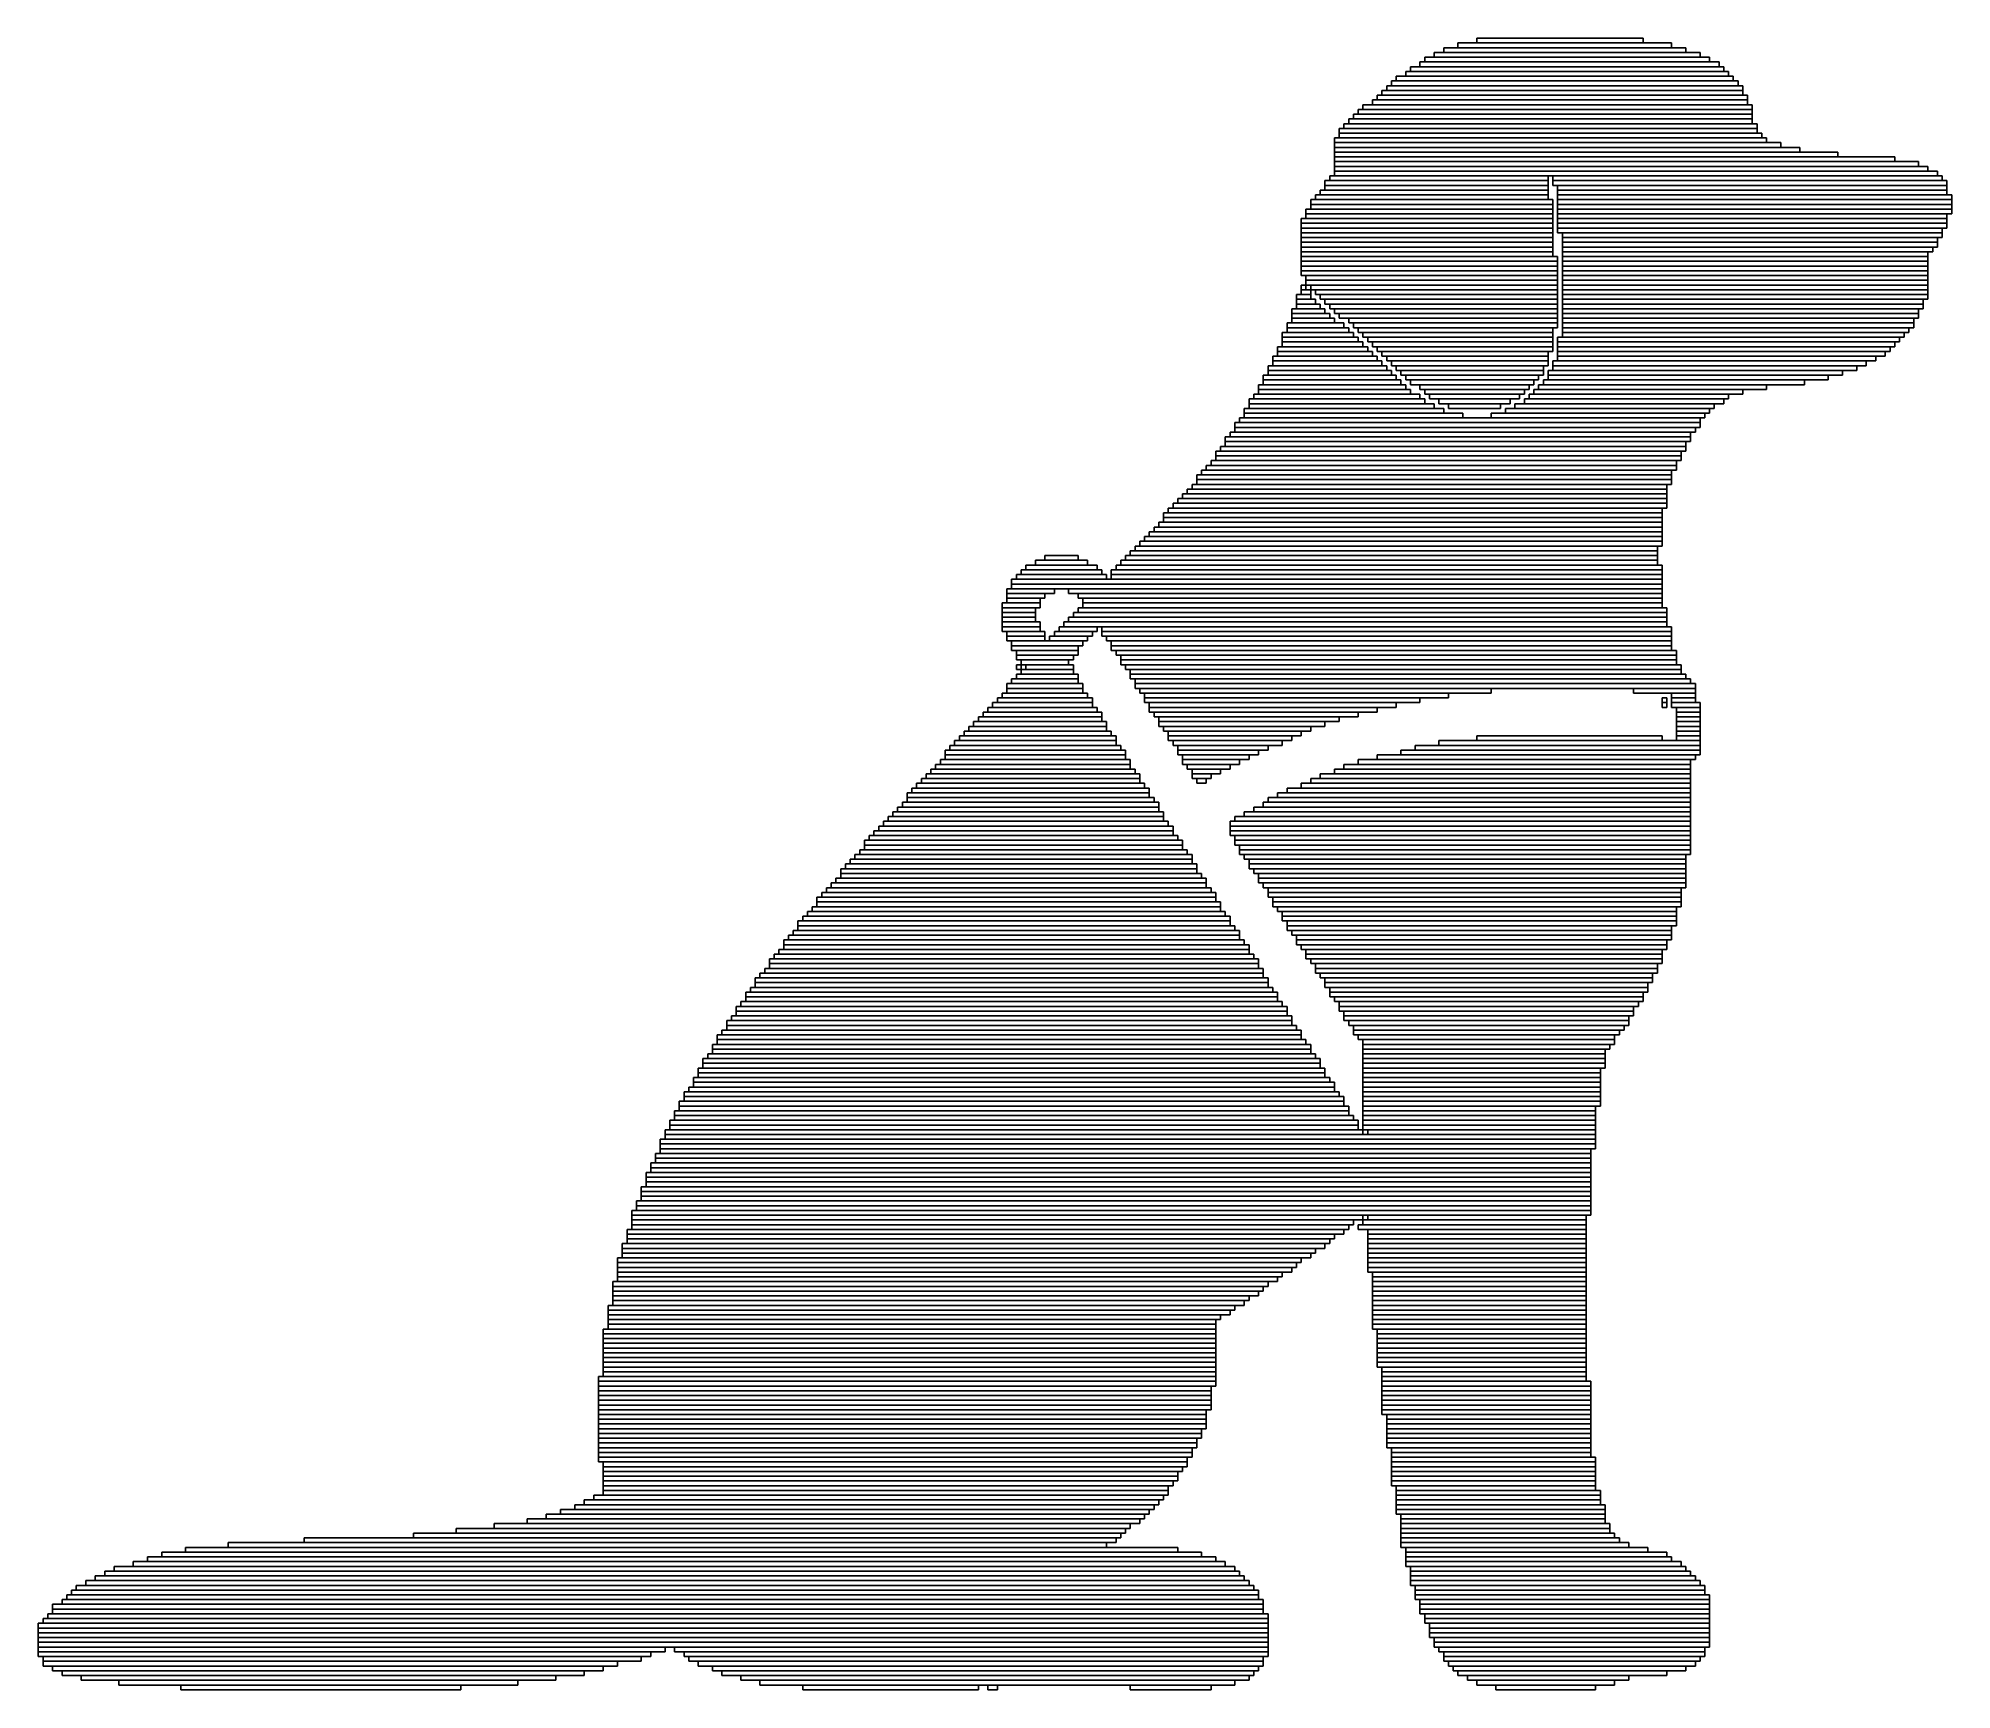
# Model space of a CAD drawing. Extents: x 310 to 713, y 338 to 686.
import ezdxf

# ---------------------------------------------------------------- set-up
doc = ezdxf.new("R2010")
doc.units = 0

msp = doc.modelspace()

# ---------------------------------------------------------------- linework, layer by layer
for p, q in [((613, 686), (648, 686)), ((613, 685), (613, 686)), ((648, 686), (648, 685)), ((602, 682), (662, 682)), ((602, 681), (602, 682)), ((604, 683), (660, 683)), ((604, 682), (604, 683)), ((660, 682), (604, 682)), ((606, 684), (657, 684)), ((606, 683), (606, 684)), ((657, 683), (606, 683)), ((609, 685), (654, 685)), ((609, 684), (609, 685)), ((654, 684), (609, 684)), ((648, 685), (613, 685)), ((654, 685), (654, 684)), ((657, 684), (657, 683)), ((660, 683), (660, 682)), ((662, 682), (662, 681)), ((596, 678), (667, 678)), ((596, 677), (596, 678)), ((598, 679), (666, 679)), ((598, 678), (598, 679)), ((666, 678), (598, 678)), ((599, 680), (665, 680)), ((599, 679), (599, 680)), ((665, 679), (599, 679)), ((601, 681), (664, 681)), ((601, 680), (601, 681)), ((664, 680), (601, 680)), ((662, 681), (602, 681)), ((664, 681), (664, 680)), ((665, 680), (665, 679)), ((666, 679), (666, 678)), ((667, 678), (667, 677)), ((592, 674), (670, 674)), ((592, 673), (592, 674)), ((593, 675), (669, 675)), ((593, 674), (593, 675)), ((669, 674), (593, 674)), ((594, 676), (669, 676)), ((594, 675), (594, 676)), ((669, 675), (594, 675)), ((595, 677), (668, 677)), ((595, 676), (595, 677)), ((668, 676), (595, 676)), ((667, 677), (596, 677)), ((668, 677), (668, 676)), ((669, 676), (669, 675)), ((669, 675), (669, 674)), ((670, 674), (670, 673)), ((586, 669), (671, 669)), ((586, 668), (586, 669)), ((587, 670), (671, 670)), ((587, 669), (587, 670)), ((671, 669), (587, 669)), ((588, 671), (671, 671)), ((588, 670), (588, 671)), ((671, 670), (588, 670)), ((589, 672), (671, 672)), ((589, 671), (589, 672)), ((671, 671), (589, 671)), ((591, 673), (670, 673)), ((591, 672), (591, 673)), ((670, 672), (591, 672)), ((670, 673), (592, 673)), ((670, 673), (670, 672)), ((671, 672), (671, 671)), ((671, 671), (671, 670)), ((671, 670), (671, 669)), ((671, 669), (671, 668)), ((583, 665), (674, 665)), ((583, 664), (583, 665)), ((584, 667), (672, 667)), ((584, 666), (584, 667)), ((672, 666), (584, 666)), ((584, 666), (673, 666)), ((584, 665), (584, 666)), ((673, 665), (584, 665)), ((585, 668), (672, 668)), ((585, 667), (585, 668)), ((672, 667), (585, 667)), ((671, 668), (586, 668)), ((672, 668), (672, 667)), ((672, 667), (672, 666)), ((673, 666), (673, 665)), ((674, 665), (674, 664)), ((674, 664), (583, 664)), ((583, 664), (677, 664)), ((583, 663), (583, 664)), ((677, 663), (583, 663)), ((583, 663), (681, 663)), ((583, 662), (583, 663)), ((681, 662), (583, 662)), ((583, 662), (689, 662)), ((583, 661), (583, 662)), ((689, 661), (583, 661)), ((583, 661), (701, 661)), ((583, 660), (583, 661)), ((677, 664), (677, 663)), ((681, 663), (681, 662)), ((689, 662), (689, 661)), ((701, 661), (701, 660)), ((582, 657), (628, 657)), ((582, 656), (582, 657)), ((701, 660), (583, 660)), ((583, 660), (706, 660)), ((583, 659), (583, 660)), ((706, 659), (583, 659)), ((583, 659), (708, 659)), ((583, 658), (583, 659)), ((708, 658), (583, 658)), ((583, 658), (710, 658)), ((583, 657), (583, 658)), ((710, 657), (583, 657)), ((628, 657), (628, 656)), ((629, 657), (711, 657)), ((629, 656), (629, 657)), ((706, 660), (706, 659)), ((708, 659), (708, 658)), ((710, 658), (710, 657)), ((711, 657), (711, 656)), ((579, 653), (628, 653)), ((579, 652), (579, 653)), ((580, 654), (628, 654)), ((580, 653), (580, 654)), ((628, 653), (580, 653)), ((581, 656), (628, 656)), ((581, 655), (581, 656)), ((628, 655), (581, 655)), ((581, 655), (628, 655)), ((581, 654), (581, 655)), ((628, 654), (581, 654)), ((628, 656), (582, 656)), ((628, 656), (628, 655)), ((628, 655), (628, 654)), ((628, 654), (628, 653)), ((628, 653), (628, 652)), ((711, 656), (629, 656)), ((629, 656), (712, 656)), ((629, 655), (629, 656)), ((712, 655), (629, 655)), ((630, 655), (712, 655)), ((630, 654), (630, 655)), ((712, 654), (630, 654)), ((630, 654), (712, 654)), ((630, 653), (630, 654)), ((712, 653), (630, 653)), ((630, 653), (713, 653)), ((630, 652), (630, 653)), ((712, 656), (712, 655)), ((712, 655), (712, 654)), ((712, 654), (712, 653)), ((713, 653), (713, 652)), ((577, 650), (629, 650)), ((577, 649), (577, 650)), ((629, 649), (577, 649)), ((577, 649), (629, 649)), ((577, 648), (577, 649)), ((578, 652), (629, 652)), ((578, 651), (578, 652)), ((629, 651), (578, 651)), ((578, 651), (629, 651)), ((578, 650), (578, 651)), ((629, 650), (578, 650)), ((628, 652), (579, 652)), ((629, 652), (629, 651)), ((629, 651), (629, 650)), ((629, 650), (629, 649)), ((629, 649), (629, 648)), ((713, 652), (630, 652)), ((630, 652), (713, 652)), ((630, 651), (630, 652)), ((713, 651), (630, 651)), ((630, 651), (713, 651)), ((630, 650), (630, 651)), ((713, 650), (630, 650)), ((630, 650), (713, 650)), ((630, 649), (630, 650)), ((713, 649), (630, 649)), ((630, 649), (712, 649)), ((630, 648), (630, 649)), ((712, 649), (712, 648)), ((713, 652), (713, 651)), ((713, 651), (713, 650)), ((713, 650), (713, 649)), ((576, 648), (629, 648)), ((576, 647), (576, 648)), ((629, 647), (576, 647)), ((576, 647), (629, 647)), ((576, 646), (576, 647)), ((629, 646), (576, 646)), ((576, 646), (629, 646)), ((576, 645), (576, 646)), ((629, 645), (576, 645)), ((576, 645), (629, 645)), ((576, 644), (576, 645)), ((629, 648), (577, 648)), ((629, 648), (629, 647)), ((629, 647), (629, 646)), ((629, 646), (629, 645)), ((629, 645), (629, 644)), ((712, 648), (630, 648)), ((630, 648), (712, 648)), ((630, 647), (630, 648)), ((712, 647), (630, 647)), ((630, 647), (712, 647)), ((630, 646), (630, 647)), ((712, 646), (630, 646)), ((630, 646), (711, 646)), ((630, 645), (630, 646)), ((711, 645), (630, 645)), ((631, 645), (711, 645)), ((631, 644), (631, 645)), ((711, 646), (711, 645)), ((711, 645), (711, 644)), ((712, 648), (712, 647)), ((712, 647), (712, 646)), ((629, 644), (576, 644)), ((576, 644), (629, 644)), ((576, 643), (576, 644)), ((629, 643), (576, 643)), ((576, 643), (629, 643)), ((576, 642), (576, 643)), ((629, 642), (576, 642)), ((576, 642), (629, 642)), ((576, 641), (576, 642)), ((629, 641), (576, 641)), ((576, 641), (629, 641)), ((576, 640), (576, 641)), ((629, 644), (629, 643)), ((629, 643), (629, 642)), ((629, 642), (629, 641)), ((629, 641), (629, 640)), ((711, 644), (631, 644)), ((631, 644), (710, 644)), ((631, 643), (631, 644)), ((710, 643), (631, 643)), ((631, 643), (710, 643)), ((631, 642), (631, 643)), ((710, 642), (631, 642)), ((631, 642), (709, 642)), ((631, 641), (631, 642)), ((709, 641), (631, 641)), ((631, 641), (708, 641)), ((631, 640), (631, 641)), ((708, 641), (708, 640)), ((709, 642), (709, 641)), ((710, 644), (710, 643)), ((710, 643), (710, 642)), ((629, 640), (576, 640)), ((576, 640), (630, 640)), ((576, 639), (576, 640)), ((630, 639), (576, 639)), ((576, 639), (630, 639)), ((576, 638), (576, 639)), ((630, 638), (576, 638)), ((576, 638), (630, 638)), ((576, 637), (576, 638)), ((630, 637), (576, 637)), ((576, 637), (630, 637)), ((576, 636), (576, 637)), ((630, 640), (630, 639)), ((630, 639), (630, 638)), ((630, 638), (630, 637)), ((630, 637), (630, 636)), ((708, 640), (631, 640)), ((631, 640), (708, 640)), ((631, 639), (631, 640)), ((708, 639), (631, 639)), ((631, 639), (708, 639)), ((631, 638), (631, 639)), ((708, 638), (631, 638)), ((631, 638), (708, 638)), ((631, 637), (631, 638)), ((708, 637), (631, 637)), ((631, 637), (708, 637)), ((631, 636), (631, 637)), ((708, 640), (708, 639)), ((708, 639), (708, 638)), ((708, 638), (708, 637)), ((708, 637), (708, 636)), ((630, 636), (576, 636)), ((576, 634), (577, 634)), ((576, 633), (576, 634)), ((577, 633), (576, 633)), ((576, 633), (578, 633)), ((576, 632), (576, 633)), ((577, 636), (630, 636)), ((577, 635), (577, 636)), ((630, 635), (577, 635)), ((577, 635), (630, 635)), ((577, 634), (577, 635)), ((630, 634), (577, 634)), ((577, 634), (577, 633)), ((578, 634), (630, 634)), ((578, 633), (578, 634)), ((630, 633), (578, 633)), ((578, 633), (578, 632)), ((579, 633), (630, 633)), ((579, 632), (579, 633)), ((630, 636), (630, 635)), ((630, 635), (630, 634)), ((630, 634), (630, 633)), ((630, 633), (630, 632)), ((708, 636), (631, 636)), ((631, 636), (708, 636)), ((631, 635), (631, 636)), ((708, 635), (631, 635)), ((631, 635), (708, 635)), ((631, 634), (631, 635)), ((708, 634), (631, 634)), ((631, 634), (708, 634)), ((631, 633), (631, 634)), ((708, 633), (631, 633)), ((631, 633), (708, 633)), ((631, 632), (631, 633)), ((708, 636), (708, 635)), ((708, 635), (708, 634)), ((708, 634), (708, 633)), ((708, 633), (708, 632)), ((574, 629), (581, 629)), ((574, 628), (574, 629)), ((575, 632), (578, 632)), ((575, 631), (575, 632)), ((578, 631), (575, 631)), ((575, 631), (579, 631)), ((575, 630), (575, 631)), ((579, 630), (575, 630)), ((575, 630), (580, 630)), ((575, 629), (575, 630)), ((580, 629), (575, 629)), ((578, 632), (576, 632)), ((578, 632), (578, 631)), ((630, 632), (579, 632)), ((579, 631), (579, 630)), ((580, 632), (630, 632)), ((580, 631), (580, 632)), ((630, 631), (580, 631)), ((580, 630), (580, 629)), ((581, 631), (630, 631)), ((581, 630), (581, 631)), ((630, 630), (581, 630)), ((581, 629), (581, 628)), ((582, 630), (630, 630)), ((582, 629), (582, 630)), ((630, 629), (582, 629)), ((583, 629), (630, 629)), ((583, 628), (583, 629)), ((630, 632), (630, 631)), ((630, 631), (630, 630)), ((630, 630), (630, 629)), ((630, 629), (630, 628)), ((708, 632), (631, 632)), ((631, 632), (708, 632)), ((631, 631), (631, 632)), ((708, 631), (631, 631)), ((631, 631), (707, 631)), ((631, 630), (631, 631)), ((707, 630), (631, 630)), ((631, 630), (707, 630)), ((631, 629), (631, 630)), ((707, 629), (631, 629)), ((631, 629), (706, 629)), ((631, 628), (631, 629)), ((706, 629), (706, 628)), ((707, 631), (707, 630)), ((707, 630), (707, 629)), ((708, 632), (708, 631)), ((573, 626), (585, 626)), ((573, 625), (573, 626)), ((585, 625), (573, 625)), ((573, 625), (586, 625)), ((573, 624), (573, 625)), ((581, 628), (574, 628)), ((574, 628), (582, 628)), ((574, 627), (574, 628)), ((582, 627), (574, 627)), ((574, 627), (583, 627)), ((574, 626), (574, 627)), ((583, 626), (574, 626)), ((582, 628), (582, 627)), ((630, 628), (583, 628)), ((583, 627), (583, 626)), ((584, 628), (630, 628)), ((584, 627), (584, 628)), ((630, 627), (584, 627)), ((585, 626), (585, 625)), ((586, 627), (630, 627)), ((586, 626), (586, 627)), ((630, 626), (586, 626)), ((586, 625), (586, 624)), ((587, 626), (630, 626)), ((587, 625), (587, 626)), ((630, 625), (587, 625)), ((588, 625), (629, 625)), ((588, 624), (588, 625)), ((629, 625), (629, 624)), ((630, 628), (630, 627)), ((630, 627), (630, 626)), ((630, 626), (630, 625)), ((706, 628), (631, 628)), ((631, 628), (706, 628)), ((631, 627), (631, 628)), ((706, 627), (631, 627)), ((631, 627), (705, 627)), ((631, 626), (631, 627)), ((705, 626), (631, 626)), ((631, 626), (705, 626)), ((631, 625), (631, 626)), ((705, 625), (631, 625)), ((631, 625), (704, 625)), ((631, 624), (631, 625)), ((704, 625), (704, 624)), ((705, 627), (705, 626)), ((705, 626), (705, 625)), ((706, 628), (706, 627)), ((571, 621), (590, 621)), ((571, 620), (571, 621)), ((572, 624), (587, 624)), ((572, 623), (572, 624)), ((587, 623), (572, 623)), ((572, 623), (588, 623)), ((572, 622), (572, 623)), ((588, 622), (572, 622)), ((572, 622), (589, 622)), ((572, 621), (572, 622)), ((589, 621), (572, 621)), ((586, 624), (573, 624)), ((587, 624), (587, 623)), ((629, 624), (588, 624)), ((588, 623), (588, 622)), ((589, 624), (629, 624)), ((589, 623), (589, 624)), ((629, 623), (589, 623)), ((589, 622), (589, 621)), ((590, 623), (629, 623)), ((590, 622), (590, 623)), ((629, 622), (590, 622)), ((590, 621), (590, 620)), ((591, 622), (629, 622)), ((591, 621), (591, 622)), ((629, 621), (591, 621)), ((592, 621), (629, 621)), ((592, 620), (592, 621)), ((629, 624), (629, 623)), ((629, 623), (629, 622)), ((629, 622), (629, 621)), ((629, 621), (629, 620)), ((630, 623), (702, 623)), ((630, 622), (630, 623)), ((702, 622), (630, 622)), ((630, 622), (701, 622)), ((630, 621), (630, 622)), ((701, 621), (630, 621)), ((630, 621), (700, 621)), ((630, 620), (630, 621)), ((704, 624), (631, 624)), ((631, 624), (703, 624)), ((631, 623), (631, 624)), ((703, 623), (631, 623)), ((700, 621), (700, 620)), ((701, 622), (701, 621)), ((702, 623), (702, 622)), ((703, 624), (703, 623)), ((569, 617), (594, 617)), ((569, 616), (569, 617)), ((570, 619), (592, 619)), ((570, 618), (570, 619)), ((592, 618), (570, 618)), ((570, 618), (593, 618)), ((570, 617), (570, 618)), ((593, 617), (570, 617)), ((590, 620), (571, 620)), ((571, 620), (591, 620)), ((571, 619), (571, 620)), ((591, 619), (571, 619)), ((591, 620), (591, 619)), ((629, 620), (592, 620)), ((592, 619), (592, 618)), ((593, 620), (628, 620)), ((593, 619), (593, 620)), ((628, 619), (593, 619)), ((593, 618), (593, 617)), ((594, 619), (628, 619)), ((594, 618), (594, 619)), ((628, 618), (594, 618)), ((594, 617), (594, 616)), ((595, 618), (628, 618)), ((595, 617), (595, 618)), ((628, 617), (595, 617)), ((596, 617), (627, 617)), ((596, 616), (596, 617)), ((627, 617), (627, 616)), ((628, 620), (628, 619)), ((628, 619), (628, 618)), ((628, 618), (628, 617)), ((629, 618), (695, 618)), ((629, 617), (629, 618)), ((695, 617), (629, 617)), ((629, 617), (693, 617)), ((629, 616), (629, 617)), ((700, 620), (630, 620)), ((630, 620), (699, 620)), ((630, 619), (630, 620)), ((699, 619), (630, 619)), ((630, 619), (697, 619)), ((630, 618), (630, 619)), ((697, 618), (630, 618)), ((693, 617), (693, 616)), ((695, 618), (695, 617)), ((697, 619), (697, 618)), ((699, 620), (699, 619)), ((567, 613), (598, 613)), ((567, 612), (567, 613)), ((568, 615), (596, 615)), ((568, 614), (568, 615)), ((596, 614), (568, 614)), ((568, 614), (597, 614)), ((568, 613), (568, 614)), ((597, 613), (568, 613)), ((594, 616), (569, 616)), ((569, 616), (595, 616)), ((569, 615), (569, 616)), ((595, 615), (569, 615)), ((595, 616), (595, 615)), ((627, 616), (596, 616)), ((596, 615), (596, 614)), ((597, 616), (627, 616)), ((597, 615), (597, 616)), ((627, 615), (597, 615)), ((597, 614), (597, 613)), ((598, 615), (626, 615)), ((598, 614), (598, 615)), ((626, 614), (598, 614)), ((598, 613), (598, 612)), ((599, 614), (625, 614)), ((599, 613), (599, 614)), ((625, 613), (599, 613)), ((601, 613), (624, 613)), ((601, 612), (601, 613)), ((624, 613), (624, 612)), ((625, 614), (625, 613)), ((626, 615), (626, 614)), ((626, 613), (674, 613)), ((626, 612), (626, 613)), ((627, 616), (627, 615)), ((627, 614), (682, 614)), ((627, 613), (627, 614)), ((682, 613), (627, 613)), ((628, 616), (690, 616)), ((628, 615), (628, 616)), ((690, 615), (628, 615)), ((628, 615), (687, 615)), ((628, 614), (628, 615)), ((687, 614), (628, 614)), ((693, 616), (629, 616)), ((674, 613), (674, 612)), ((682, 614), (682, 613)), ((687, 615), (687, 614)), ((690, 616), (690, 615)), ((565, 610), (602, 610)), ((565, 609), (565, 610)), ((602, 609), (565, 609)), ((565, 609), (604, 609)), ((565, 608), (565, 609)), ((566, 611), (601, 611)), ((566, 610), (566, 611)), ((601, 610), (566, 610)), ((598, 612), (567, 612)), ((567, 612), (599, 612)), ((567, 611), (567, 612)), ((599, 611), (567, 611)), ((599, 612), (599, 611)), ((624, 612), (601, 612)), ((601, 611), (601, 610)), ((602, 612), (623, 612)), ((602, 611), (602, 612)), ((623, 611), (602, 611)), ((602, 610), (602, 609)), ((603, 611), (622, 611)), ((603, 610), (603, 611)), ((622, 610), (603, 610)), ((604, 609), (604, 608)), ((605, 610), (620, 610)), ((605, 609), (605, 610)), ((620, 609), (605, 609)), ((607, 609), (618, 609)), ((607, 608), (607, 609)), ((618, 609), (618, 608)), ((620, 610), (620, 609)), ((621, 609), (663, 609)), ((621, 608), (621, 609)), ((622, 611), (622, 610)), ((623, 612), (623, 611)), ((623, 610), (665, 610)), ((623, 609), (623, 610)), ((665, 609), (623, 609)), ((624, 611), (666, 611)), ((624, 610), (624, 611)), ((666, 610), (624, 610)), ((625, 612), (669, 612)), ((625, 611), (625, 612)), ((669, 611), (625, 611)), ((674, 612), (626, 612)), ((663, 609), (663, 608)), ((665, 610), (665, 609)), ((666, 611), (666, 610)), ((669, 612), (669, 611)), ((562, 605), (660, 605)), ((562, 604), (562, 605)), ((563, 606), (660, 606)), ((563, 605), (563, 606)), ((660, 605), (563, 605)), ((564, 608), (606, 608)), ((564, 607), (564, 608)), ((606, 607), (564, 607)), ((564, 607), (610, 607)), ((564, 606), (564, 607)), ((610, 606), (564, 606)), ((604, 608), (565, 608)), ((606, 608), (606, 607)), ((618, 608), (607, 608)), ((610, 607), (610, 606)), ((616, 607), (661, 607)), ((616, 606), (616, 607)), ((661, 606), (616, 606)), ((619, 608), (662, 608)), ((619, 607), (619, 608)), ((662, 607), (619, 607)), ((663, 608), (621, 608)), ((660, 606), (660, 605)), ((660, 605), (660, 604)), ((661, 607), (661, 606)), ((662, 608), (662, 607)), ((560, 602), (658, 602)), ((560, 601), (560, 602)), ((658, 601), (560, 601)), ((560, 601), (657, 601)), ((560, 600), (560, 601)), ((561, 603), (658, 603)), ((561, 602), (561, 603)), ((658, 602), (561, 602)), ((660, 604), (562, 604)), ((562, 604), (659, 604)), ((562, 603), (562, 604)), ((659, 603), (562, 603)), ((657, 601), (657, 600)), ((658, 603), (658, 602)), ((658, 602), (658, 601)), ((659, 604), (659, 603)), ((557, 597), (655, 597)), ((557, 596), (557, 597)), ((558, 599), (656, 599)), ((558, 598), (558, 599)), ((656, 598), (558, 598)), ((558, 598), (656, 598)), ((558, 597), (558, 598)), ((656, 597), (558, 597)), ((559, 600), (657, 600)), ((559, 599), (559, 600)), ((657, 599), (559, 599)), ((657, 600), (560, 600)), ((655, 597), (655, 596)), ((656, 599), (656, 598)), ((656, 598), (656, 597)), ((657, 600), (657, 599)), ((554, 594), (654, 594)), ((554, 593), (554, 594)), ((654, 593), (554, 593)), ((554, 593), (654, 593)), ((554, 592), (554, 593)), ((555, 595), (654, 595)), ((555, 594), (555, 595)), ((654, 594), (555, 594)), ((556, 596), (655, 596)), ((556, 595), (556, 596)), ((655, 595), (556, 595)), ((655, 596), (557, 596)), ((654, 595), (654, 594)), ((654, 594), (654, 593)), ((654, 593), (654, 592)), ((655, 596), (655, 595)), ((550, 589), (653, 589)), ((550, 588), (550, 589)), ((551, 590), (653, 590)), ((551, 589), (551, 590)), ((653, 589), (551, 589)), ((552, 591), (653, 591)), ((552, 590), (552, 591)), ((653, 590), (552, 590)), ((553, 592), (653, 592)), ((553, 591), (553, 592)), ((653, 591), (553, 591)), ((654, 592), (554, 592)), ((653, 592), (653, 591)), ((653, 591), (653, 590)), ((653, 590), (653, 589)), ((653, 589), (653, 588)), ((547, 586), (652, 586)), ((547, 585), (547, 586)), ((652, 585), (547, 585)), ((547, 585), (652, 585)), ((547, 584), (547, 585)), ((548, 587), (652, 587)), ((548, 586), (548, 587)), ((652, 586), (548, 586)), ((549, 588), (653, 588)), ((549, 587), (549, 588)), ((653, 587), (549, 587)), ((653, 588), (550, 588)), ((652, 587), (652, 586)), ((652, 586), (652, 585)), ((652, 585), (652, 584)), ((653, 588), (653, 587)), ((543, 581), (652, 581)), ((543, 580), (543, 581)), ((544, 582), (652, 582)), ((544, 581), (544, 582)), ((652, 581), (544, 581)), ((545, 583), (652, 583)), ((545, 582), (545, 583)), ((652, 582), (545, 582)), ((546, 584), (652, 584)), ((546, 583), (546, 584)), ((652, 583), (546, 583)), ((652, 584), (547, 584)), ((652, 584), (652, 583)), ((652, 583), (652, 582)), ((652, 582), (652, 581)), ((652, 581), (652, 580)), ((522, 577), (529, 577)), ((522, 576), (522, 577)), ((529, 577), (529, 576)), ((539, 577), (651, 577)), ((539, 576), (539, 577)), ((540, 578), (651, 578)), ((540, 577), (540, 578)), ((651, 577), (540, 577)), ((541, 579), (651, 579)), ((541, 578), (541, 579)), ((651, 578), (541, 578)), ((542, 580), (652, 580)), ((542, 579), (542, 580)), ((652, 579), (542, 579)), ((652, 580), (543, 580)), ((651, 579), (651, 578)), ((651, 578), (651, 577)), ((651, 577), (651, 576)), ((652, 580), (652, 579)), ((516, 573), (535, 573)), ((516, 572), (516, 573)), ((517, 574), (534, 574)), ((517, 573), (517, 574)), ((534, 573), (517, 573)), ((518, 575), (533, 575)), ((518, 574), (518, 575)), ((533, 574), (518, 574)), ((520, 576), (531, 576)), ((520, 575), (520, 576)), ((531, 575), (520, 575)), ((529, 576), (522, 576)), ((531, 576), (531, 575)), ((533, 575), (533, 574)), ((534, 574), (534, 573)), ((535, 573), (535, 572)), ((536, 574), (652, 574)), ((536, 573), (536, 574)), ((652, 573), (536, 573)), ((536, 573), (652, 573)), ((536, 572), (536, 573)), ((537, 575), (652, 575)), ((537, 574), (537, 575)), ((652, 574), (537, 574)), ((538, 576), (651, 576)), ((538, 575), (538, 576)), ((651, 575), (538, 575)), ((651, 576), (539, 576)), ((651, 576), (651, 575)), ((652, 575), (652, 574)), ((652, 574), (652, 573)), ((652, 573), (652, 572)), ((514, 570), (524, 570)), ((514, 569), (514, 570)), ((524, 569), (514, 569)), ((514, 569), (522, 569)), ((514, 568), (514, 569)), ((515, 572), (652, 572)), ((515, 571), (515, 572)), ((652, 571), (515, 571)), ((515, 571), (652, 571)), ((515, 570), (515, 571)), ((652, 570), (515, 570)), ((535, 572), (516, 572)), ((522, 569), (522, 568)), ((524, 570), (524, 569)), ((527, 570), (652, 570)), ((527, 569), (527, 570)), ((652, 569), (527, 569)), ((529, 569), (652, 569)), ((529, 568), (529, 569)), ((652, 572), (536, 572)), ((652, 572), (652, 571)), ((652, 571), (652, 570)), ((652, 570), (652, 569)), ((652, 569), (652, 568)), ((513, 567), (521, 567)), ((513, 566), (513, 567)), ((521, 566), (513, 566)), ((513, 566), (520, 566)), ((513, 565), (513, 566)), ((520, 565), (513, 565)), ((513, 565), (520, 565)), ((513, 564), (513, 565)), ((522, 568), (514, 568)), ((514, 568), (521, 568)), ((514, 567), (514, 568)), ((521, 567), (514, 567)), ((520, 566), (520, 565)), ((520, 565), (520, 564)), ((521, 568), (521, 567)), ((521, 567), (521, 566)), ((528, 565), (653, 565)), ((528, 564), (528, 565)), ((652, 568), (529, 568)), ((529, 566), (653, 566)), ((529, 565), (529, 566)), ((653, 565), (529, 565)), ((530, 568), (652, 568)), ((530, 567), (530, 568)), ((652, 567), (530, 567)), ((530, 567), (652, 567)), ((530, 566), (530, 567)), ((652, 566), (530, 566)), ((652, 568), (652, 567)), ((652, 567), (652, 566)), ((653, 566), (653, 565)), ((653, 565), (653, 564)), ((520, 564), (513, 564)), ((513, 564), (520, 564)), ((513, 563), (513, 564)), ((520, 563), (513, 563)), ((513, 563), (521, 563)), ((513, 562), (513, 563)), ((521, 562), (513, 562)), ((513, 562), (521, 562)), ((513, 561), (513, 562)), ((521, 561), (513, 561)), ((514, 561), (522, 561)), ((514, 560), (514, 561)), ((520, 564), (520, 563)), ((521, 563), (521, 562)), ((521, 562), (521, 561)), ((522, 561), (522, 560)), ((524, 561), (532, 561)), ((524, 560), (524, 561)), ((525, 562), (533, 562)), ((525, 561), (525, 562)), ((533, 561), (525, 561)), ((526, 563), (653, 563)), ((526, 562), (526, 563)), ((653, 562), (526, 562)), ((527, 564), (653, 564)), ((527, 563), (527, 564)), ((653, 563), (527, 563)), ((653, 564), (528, 564)), ((532, 561), (532, 560)), ((533, 562), (533, 561)), ((534, 562), (654, 562)), ((534, 561), (534, 562)), ((654, 561), (534, 561)), ((534, 561), (654, 561)), ((534, 560), (534, 561)), ((653, 564), (653, 563)), ((653, 563), (653, 562)), ((654, 562), (654, 561)), ((654, 561), (654, 560)), ((522, 560), (514, 560)), ((514, 560), (522, 560)), ((514, 559), (514, 560)), ((522, 559), (514, 559)), ((515, 559), (530, 559)), ((515, 558), (515, 559)), ((530, 558), (515, 558)), ((515, 558), (529, 558)), ((515, 557), (515, 558)), ((529, 557), (515, 557)), ((516, 557), (529, 557)), ((516, 556), (516, 557)), ((522, 560), (522, 559)), ((523, 560), (531, 560)), ((523, 559), (523, 560)), ((531, 559), (523, 559)), ((532, 560), (524, 560)), ((529, 558), (529, 557)), ((529, 557), (529, 556)), ((530, 559), (530, 558)), ((531, 560), (531, 559)), ((654, 560), (534, 560)), ((535, 560), (654, 560)), ((535, 559), (535, 560)), ((654, 559), (535, 559)), ((536, 559), (654, 559)), ((536, 558), (536, 559)), ((654, 558), (536, 558)), ((536, 558), (654, 558)), ((536, 557), (536, 558)), ((654, 557), (536, 557)), ((537, 557), (655, 557)), ((537, 556), (537, 557)), ((654, 560), (654, 559)), ((654, 559), (654, 558)), ((654, 558), (654, 557)), ((655, 557), (655, 556)), ((529, 556), (516, 556)), ((516, 556), (528, 556)), ((516, 555), (516, 556)), ((528, 555), (516, 555)), ((516, 554), (517, 554)), ((516, 553), (516, 554)), ((517, 553), (516, 553)), ((517, 555), (527, 555)), ((517, 554), (517, 555)), ((527, 554), (517, 554)), ((517, 554), (517, 553)), ((517, 553), (528, 553)), ((517, 552), (517, 553)), ((518, 554), (528, 554)), ((518, 553), (518, 554)), ((528, 553), (518, 553)), ((527, 555), (527, 554)), ((528, 556), (528, 555)), ((528, 554), (528, 553)), ((528, 553), (528, 552)), ((655, 556), (537, 556)), ((538, 556), (655, 556)), ((538, 555), (538, 556)), ((655, 555), (538, 555)), ((538, 555), (655, 555)), ((538, 554), (538, 555)), ((655, 554), (538, 554)), ((539, 554), (656, 554)), ((539, 553), (539, 554)), ((656, 553), (539, 553)), ((540, 553), (656, 553)), ((540, 552), (540, 553)), ((655, 556), (655, 555)), ((655, 555), (655, 554)), ((656, 554), (656, 553)), ((656, 553), (656, 552)), ((514, 550), (530, 550)), ((514, 549), (514, 550)), ((530, 549), (514, 549)), ((514, 549), (530, 549)), ((514, 548), (514, 549)), ((515, 551), (529, 551)), ((515, 550), (515, 551)), ((529, 550), (515, 550)), ((516, 552), (529, 552)), ((516, 551), (516, 552)), ((529, 551), (516, 551)), ((528, 552), (517, 552)), ((529, 552), (529, 551)), ((529, 551), (529, 550)), ((530, 550), (530, 549)), ((530, 549), (530, 548)), ((656, 552), (540, 552)), ((540, 552), (657, 552)), ((540, 551), (540, 552)), ((657, 551), (540, 551)), ((541, 551), (658, 551)), ((541, 550), (541, 551)), ((658, 550), (541, 550)), ((541, 550), (659, 550)), ((541, 549), (541, 550)), ((659, 549), (541, 549)), ((542, 549), (616, 549)), ((542, 548), (542, 549)), ((616, 549), (616, 548)), ((646, 549), (659, 549)), ((646, 548), (646, 549)), ((657, 552), (657, 551)), ((658, 551), (658, 550)), ((659, 550), (659, 549)), ((659, 549), (659, 548)), ((510, 545), (533, 545)), ((510, 544), (510, 545)), ((511, 546), (532, 546)), ((511, 545), (511, 546)), ((532, 545), (511, 545)), ((512, 547), (532, 547)), ((512, 546), (512, 547)), ((532, 546), (512, 546)), ((513, 548), (531, 548)), ((513, 547), (513, 548)), ((531, 547), (513, 547)), ((530, 548), (514, 548)), ((531, 548), (531, 547)), ((532, 547), (532, 546)), ((532, 546), (532, 545)), ((533, 545), (533, 544)), ((616, 548), (542, 548)), ((543, 548), (607, 548)), ((543, 547), (543, 548)), ((607, 547), (543, 547)), ((543, 547), (601, 547)), ((543, 546), (543, 547)), ((601, 546), (543, 546)), ((544, 546), (596, 546)), ((544, 545), (544, 546)), ((596, 545), (544, 545)), ((544, 545), (592, 545)), ((544, 544), (544, 545)), ((592, 545), (592, 544)), ((596, 546), (596, 545)), ((601, 547), (601, 546)), ((607, 548), (607, 547)), ((659, 548), (646, 548)), ((652, 547), (653, 547)), ((652, 546), (652, 547)), ((653, 546), (652, 546)), ((652, 546), (653, 546)), ((652, 545), (652, 546)), ((653, 545), (652, 545)), ((653, 547), (653, 546)), ((653, 546), (653, 545)), ((654, 548), (659, 548)), ((654, 547), (654, 548)), ((659, 547), (654, 547)), ((654, 547), (659, 547)), ((654, 546), (654, 547)), ((659, 546), (654, 546)), ((654, 546), (660, 546)), ((654, 545), (654, 546)), ((660, 545), (654, 545)), ((655, 545), (660, 545)), ((655, 544), (655, 545)), ((659, 548), (659, 547)), ((659, 547), (659, 546)), ((660, 546), (660, 545)), ((660, 545), (660, 544)), ((506, 541), (535, 541)), ((506, 540), (506, 541)), ((507, 542), (535, 542)), ((507, 541), (507, 542)), ((535, 541), (507, 541)), ((508, 543), (534, 543)), ((508, 542), (508, 543)), ((534, 542), (508, 542)), ((509, 544), (534, 544)), ((509, 543), (509, 544)), ((534, 543), (509, 543)), ((533, 544), (510, 544)), ((534, 544), (534, 543)), ((534, 543), (534, 542)), ((535, 542), (535, 541)), ((535, 541), (535, 540)), ((592, 544), (544, 544)), ((545, 544), (588, 544)), ((545, 543), (545, 544)), ((588, 543), (545, 543)), ((546, 543), (584, 543)), ((546, 542), (546, 543)), ((584, 542), (546, 542)), ((546, 542), (581, 542)), ((546, 541), (546, 542)), ((581, 541), (546, 541)), ((547, 541), (578, 541)), ((547, 540), (547, 541)), ((578, 541), (578, 540)), ((581, 542), (581, 541)), ((584, 543), (584, 542)), ((588, 544), (588, 543)), ((660, 544), (655, 544)), ((655, 544), (660, 544)), ((655, 543), (655, 544)), ((660, 543), (655, 543)), ((655, 543), (660, 543)), ((655, 542), (655, 543)), ((660, 542), (655, 542)), ((655, 542), (660, 542)), ((655, 541), (655, 542)), ((660, 541), (655, 541)), ((655, 541), (660, 541)), ((655, 540), (655, 541)), ((660, 544), (660, 543)), ((660, 543), (660, 542)), ((660, 542), (660, 541)), ((660, 541), (660, 540)), ((501, 536), (539, 536)), ((501, 535), (501, 536)), ((502, 537), (538, 537)), ((502, 536), (502, 537)), ((538, 536), (502, 536)), ((503, 538), (537, 538)), ((503, 537), (503, 538)), ((537, 537), (503, 537)), ((504, 539), (537, 539)), ((504, 538), (504, 539)), ((537, 538), (504, 538)), ((505, 540), (536, 540)), ((505, 539), (505, 540)), ((536, 539), (505, 539)), ((535, 540), (506, 540)), ((536, 540), (536, 539)), ((537, 539), (537, 538)), ((537, 538), (537, 537)), ((538, 537), (538, 536)), ((539, 536), (539, 535)), ((578, 540), (547, 540)), ((548, 540), (576, 540)), ((548, 539), (548, 540)), ((576, 539), (548, 539)), ((548, 539), (574, 539)), ((548, 538), (548, 539)), ((574, 538), (548, 538)), ((549, 538), (572, 538)), ((549, 537), (549, 538)), ((572, 537), (549, 537)), ((550, 537), (569, 537)), ((550, 536), (550, 537)), ((569, 536), (550, 536)), ((550, 536), (567, 536)), ((550, 535), (550, 536)), ((567, 536), (567, 535)), ((569, 537), (569, 536)), ((572, 538), (572, 537)), ((574, 539), (574, 538)), ((576, 540), (576, 539)), ((597, 536), (660, 536)), ((597, 535), (597, 536)), ((600, 537), (660, 537)), ((600, 536), (600, 537)), ((660, 536), (600, 536)), ((605, 538), (660, 538)), ((605, 537), (605, 538)), ((660, 537), (605, 537)), ((613, 539), (652, 539)), ((613, 538), (613, 539)), ((652, 538), (613, 538)), ((652, 539), (652, 538)), ((660, 540), (655, 540)), ((655, 540), (660, 540)), ((655, 539), (655, 540)), ((660, 539), (655, 539)), ((655, 539), (660, 539)), ((655, 538), (655, 539)), ((660, 538), (655, 538)), ((660, 540), (660, 539)), ((660, 539), (660, 538)), ((660, 538), (660, 537)), ((660, 537), (660, 536)), ((660, 536), (660, 535)), ((498, 532), (541, 532)), ((498, 531), (498, 532)), ((499, 533), (540, 533)), ((499, 532), (499, 533)), ((540, 532), (499, 532)), ((500, 534), (540, 534)), ((500, 533), (500, 534)), ((540, 533), (500, 533)), ((539, 535), (501, 535)), ((501, 535), (539, 535)), ((501, 534), (501, 535)), ((539, 534), (501, 534)), ((539, 535), (539, 534)), ((540, 534), (540, 533)), ((540, 533), (540, 532)), ((541, 532), (541, 531)), ((567, 535), (550, 535)), ((551, 535), (565, 535)), ((551, 534), (551, 535)), ((565, 534), (551, 534)), ((551, 534), (563, 534)), ((551, 533), (551, 534)), ((563, 533), (551, 533)), ((552, 533), (561, 533)), ((552, 532), (552, 533)), ((561, 532), (552, 532)), ((553, 532), (559, 532)), ((553, 531), (553, 532)), ((559, 532), (559, 531)), ((561, 533), (561, 532)), ((563, 534), (563, 533)), ((565, 535), (565, 534)), ((583, 532), (658, 532)), ((583, 531), (583, 532)), ((585, 533), (658, 533)), ((585, 532), (585, 533)), ((658, 532), (585, 532)), ((588, 534), (658, 534)), ((588, 533), (588, 534)), ((658, 533), (588, 533)), ((592, 535), (659, 535)), ((592, 534), (592, 535)), ((659, 534), (592, 534)), ((660, 535), (597, 535)), ((658, 534), (658, 533)), ((658, 533), (658, 532)), ((658, 532), (658, 531)), ((659, 535), (659, 534)), ((494, 528), (544, 528)), ((494, 527), (494, 528)), ((495, 529), (543, 529)), ((495, 528), (495, 529)), ((543, 528), (495, 528)), ((496, 530), (542, 530)), ((496, 529), (496, 530)), ((542, 529), (496, 529)), ((497, 531), (542, 531)), ((497, 530), (497, 531)), ((542, 530), (497, 530)), ((541, 531), (498, 531)), ((542, 531), (542, 530)), ((542, 530), (542, 529)), ((543, 529), (543, 528)), ((544, 528), (544, 527)), ((559, 531), (553, 531)), ((553, 531), (557, 531)), ((553, 530), (553, 531)), ((557, 530), (553, 530)), ((554, 530), (556, 530)), ((554, 529), (554, 530)), ((556, 529), (554, 529)), ((556, 530), (556, 529)), ((557, 531), (557, 530)), ((573, 528), (658, 528)), ((573, 527), (573, 528)), ((576, 529), (658, 529)), ((576, 528), (576, 529)), ((658, 528), (576, 528)), ((578, 530), (658, 530)), ((578, 529), (578, 530)), ((658, 529), (578, 529)), ((580, 531), (658, 531)), ((580, 530), (580, 531)), ((658, 530), (580, 530)), ((658, 531), (583, 531)), ((658, 531), (658, 530)), ((658, 530), (658, 529)), ((658, 529), (658, 528)), ((658, 528), (658, 527)), ((491, 524), (546, 524)), ((491, 523), (491, 524)), ((492, 525), (546, 525)), ((492, 524), (492, 525)), ((546, 524), (492, 524)), ((493, 527), (544, 527)), ((493, 526), (493, 527)), ((544, 526), (493, 526)), ((493, 526), (545, 526)), ((493, 525), (493, 526)), ((545, 525), (493, 525)), ((544, 527), (494, 527)), ((544, 527), (544, 526)), ((545, 526), (545, 525)), ((546, 525), (546, 524)), ((546, 524), (546, 523)), ((566, 524), (658, 524)), ((566, 523), (566, 524)), ((568, 525), (658, 525)), ((568, 524), (568, 525)), ((658, 524), (568, 524)), ((569, 526), (658, 526)), ((569, 525), (569, 526)), ((658, 525), (569, 525)), ((571, 527), (658, 527)), ((571, 526), (571, 527)), ((658, 526), (571, 526)), ((658, 527), (573, 527)), ((658, 527), (658, 526)), ((658, 526), (658, 525)), ((658, 525), (658, 524)), ((658, 524), (658, 523)), ((487, 520), (549, 520)), ((487, 519), (487, 520)), ((488, 521), (548, 521)), ((488, 520), (488, 521)), ((548, 520), (488, 520)), ((489, 522), (547, 522)), ((489, 521), (489, 522)), ((547, 521), (489, 521)), ((490, 523), (547, 523)), ((490, 522), (490, 523)), ((547, 522), (490, 522)), ((546, 523), (491, 523)), ((547, 523), (547, 522)), ((547, 522), (547, 521)), ((548, 521), (548, 520)), ((549, 520), (549, 519)), ((561, 521), (658, 521)), ((561, 520), (561, 521)), ((658, 520), (561, 520)), ((561, 520), (658, 520)), ((561, 519), (561, 520)), ((562, 522), (658, 522)), ((562, 521), (562, 522)), ((658, 521), (562, 521)), ((564, 523), (658, 523)), ((564, 522), (564, 523)), ((658, 522), (564, 522)), ((658, 523), (566, 523)), ((658, 523), (658, 522)), ((658, 522), (658, 521)), ((658, 521), (658, 520)), ((658, 520), (658, 519)), ((484, 517), (551, 517)), ((484, 516), (484, 517)), ((551, 516), (484, 516)), ((484, 516), (551, 516)), ((484, 515), (484, 516)), ((485, 518), (550, 518)), ((485, 517), (485, 518)), ((550, 517), (485, 517)), ((486, 519), (549, 519)), ((486, 518), (486, 519)), ((549, 518), (486, 518)), ((549, 519), (487, 519)), ((549, 519), (549, 518)), ((550, 518), (550, 517)), ((551, 517), (551, 516)), ((551, 516), (551, 515)), ((658, 519), (561, 519)), ((561, 519), (658, 519)), ((561, 518), (561, 519)), ((658, 518), (561, 518)), ((562, 518), (658, 518)), ((562, 517), (562, 518)), ((658, 517), (562, 517)), ((562, 517), (658, 517)), ((562, 516), (562, 517)), ((658, 516), (562, 516)), ((563, 516), (658, 516)), ((563, 515), (563, 516)), ((658, 519), (658, 518)), ((658, 518), (658, 517)), ((658, 517), (658, 516)), ((658, 516), (658, 515)), ((480, 512), (554, 512)), ((480, 511), (480, 512)), ((481, 513), (553, 513)), ((481, 512), (481, 513)), ((553, 512), (481, 512)), ((482, 514), (553, 514)), ((482, 513), (482, 514)), ((553, 513), (482, 513)), ((483, 515), (552, 515)), ((483, 514), (483, 515)), ((552, 514), (483, 514)), ((551, 515), (484, 515)), ((552, 515), (552, 514)), ((553, 514), (553, 513)), ((553, 513), (553, 512)), ((554, 512), (554, 511)), ((658, 515), (563, 515)), ((563, 515), (658, 515)), ((563, 514), (563, 515)), ((658, 514), (563, 514)), ((564, 514), (657, 514)), ((564, 513), (564, 514)), ((657, 513), (564, 513)), ((565, 513), (657, 513)), ((565, 512), (565, 513)), ((657, 512), (565, 512)), ((565, 512), (657, 512)), ((565, 511), (565, 512)), ((657, 514), (657, 513)), ((657, 513), (657, 512)), ((657, 512), (657, 511)), ((658, 515), (658, 514)), ((477, 508), (556, 508)), ((477, 507), (477, 508)), ((478, 509), (556, 509)), ((478, 508), (478, 509)), ((556, 508), (478, 508)), ((479, 511), (554, 511)), ((479, 510), (479, 511)), ((554, 510), (479, 510)), ((479, 510), (555, 510)), ((479, 509), (479, 510)), ((555, 509), (479, 509)), ((554, 511), (480, 511)), ((554, 511), (554, 510)), ((555, 510), (555, 509)), ((556, 509), (556, 508)), ((556, 508), (556, 507)), ((657, 511), (565, 511)), ((566, 511), (657, 511)), ((566, 510), (566, 511)), ((657, 510), (566, 510)), ((567, 510), (657, 510)), ((567, 509), (567, 510)), ((657, 509), (567, 509)), ((567, 509), (657, 509)), ((567, 508), (567, 509)), ((657, 508), (567, 508)), ((568, 508), (657, 508)), ((568, 507), (568, 508)), ((657, 511), (657, 510)), ((657, 510), (657, 509)), ((657, 509), (657, 508)), ((657, 508), (657, 507)), ((474, 505), (558, 505)), ((474, 504), (474, 505)), ((558, 504), (474, 504)), ((474, 504), (559, 504)), ((474, 503), (474, 504)), ((475, 506), (558, 506)), ((475, 505), (475, 506)), ((558, 505), (475, 505)), ((476, 507), (557, 507)), ((476, 506), (476, 507)), ((557, 506), (476, 506)), ((556, 507), (477, 507)), ((557, 507), (557, 506)), ((558, 506), (558, 505)), ((558, 505), (558, 504)), ((559, 504), (559, 503)), ((657, 507), (568, 507)), ((569, 507), (656, 507)), ((569, 506), (569, 507)), ((656, 506), (569, 506)), ((569, 506), (656, 506)), ((569, 505), (569, 506)), ((656, 505), (569, 505)), ((570, 505), (656, 505)), ((570, 504), (570, 505)), ((656, 504), (570, 504)), ((570, 504), (656, 504)), ((570, 503), (570, 504)), ((656, 507), (656, 506)), ((656, 506), (656, 505)), ((656, 505), (656, 504)), ((656, 504), (656, 503)), ((470, 500), (561, 500)), ((470, 499), (470, 500)), ((471, 501), (561, 501)), ((471, 500), (471, 501)), ((561, 500), (471, 500)), ((472, 502), (560, 502)), ((472, 501), (472, 502)), ((560, 501), (472, 501)), ((473, 503), (559, 503)), ((473, 502), (473, 503)), ((559, 502), (473, 502)), ((559, 503), (474, 503)), ((559, 503), (559, 502)), ((560, 502), (560, 501)), ((561, 501), (561, 500)), ((561, 500), (561, 499)), ((656, 503), (570, 503)), ((571, 503), (655, 503)), ((571, 502), (571, 503)), ((655, 502), (571, 502)), ((572, 502), (655, 502)), ((572, 501), (572, 502)), ((655, 501), (572, 501)), ((572, 501), (655, 501)), ((572, 500), (572, 501)), ((655, 500), (572, 500)), ((573, 500), (655, 500)), ((573, 499), (573, 500)), ((655, 503), (655, 502)), ((655, 502), (655, 501)), ((655, 501), (655, 500)), ((655, 500), (655, 499)), ((467, 496), (564, 496)), ((467, 495), (467, 496)), ((468, 497), (563, 497)), ((468, 496), (468, 497)), ((563, 496), (468, 496)), ((469, 498), (563, 498)), ((469, 497), (469, 498)), ((563, 497), (469, 497)), ((561, 499), (470, 499)), ((470, 499), (562, 499)), ((470, 498), (470, 499)), ((562, 498), (470, 498)), ((562, 499), (562, 498)), ((563, 498), (563, 497)), ((563, 497), (563, 496)), ((564, 496), (564, 495)), ((655, 499), (573, 499)), ((573, 499), (654, 499)), ((573, 498), (573, 499)), ((654, 498), (573, 498)), ((574, 498), (654, 498)), ((574, 497), (574, 498)), ((654, 497), (574, 497)), ((575, 497), (654, 497)), ((575, 496), (575, 497)), ((654, 496), (575, 496)), ((575, 496), (653, 496)), ((575, 495), (575, 496)), ((653, 496), (653, 495)), ((654, 499), (654, 498)), ((654, 498), (654, 497)), ((654, 497), (654, 496)), ((464, 492), (567, 492)), ((464, 491), (464, 492)), ((465, 493), (566, 493)), ((465, 492), (465, 493)), ((566, 492), (465, 492)), ((466, 494), (565, 494)), ((466, 493), (466, 494)), ((565, 493), (466, 493)), ((564, 495), (467, 495)), ((467, 495), (565, 495)), ((467, 494), (467, 495)), ((565, 494), (467, 494)), ((565, 495), (565, 494)), ((565, 494), (565, 493)), ((566, 493), (566, 492)), ((567, 492), (567, 491)), ((653, 495), (575, 495)), ((576, 495), (653, 495)), ((576, 494), (576, 495)), ((653, 494), (576, 494)), ((577, 494), (652, 494)), ((577, 493), (577, 494)), ((652, 493), (577, 493)), ((577, 493), (652, 493)), ((577, 492), (577, 493)), ((652, 492), (577, 492)), ((578, 492), (652, 492)), ((578, 491), (578, 492)), ((652, 494), (652, 493)), ((652, 493), (652, 492)), ((652, 492), (652, 491)), ((653, 495), (653, 494)), ((461, 488), (569, 488)), ((461, 487), (461, 488)), ((462, 489), (568, 489)), ((462, 488), (462, 489)), ((568, 488), (462, 488)), ((463, 490), (568, 490)), ((463, 489), (463, 490)), ((568, 489), (463, 489)), ((567, 491), (464, 491)), ((464, 491), (567, 491)), ((464, 490), (464, 491)), ((567, 490), (464, 490)), ((567, 491), (567, 490)), ((568, 490), (568, 489)), ((568, 489), (568, 488)), ((569, 488), (569, 487)), ((652, 491), (578, 491)), ((579, 491), (651, 491)), ((579, 490), (579, 491)), ((651, 490), (579, 490)), ((579, 490), (651, 490)), ((579, 489), (579, 490)), ((651, 489), (579, 489)), ((580, 489), (650, 489)), ((580, 488), (580, 489)), ((650, 488), (580, 488)), ((581, 488), (650, 488)), ((581, 487), (581, 488)), ((650, 489), (650, 488)), ((650, 488), (650, 487)), ((651, 491), (651, 490)), ((651, 490), (651, 489)), ((459, 485), (571, 485)), ((459, 484), (459, 485)), ((571, 484), (459, 484)), ((459, 484), (571, 484)), ((459, 483), (459, 484)), ((460, 486), (570, 486)), ((460, 485), (460, 486)), ((570, 485), (460, 485)), ((569, 487), (461, 487)), ((461, 487), (569, 487)), ((461, 486), (461, 487)), ((569, 486), (461, 486)), ((569, 487), (569, 486)), ((570, 486), (570, 485)), ((571, 485), (571, 484)), ((571, 484), (571, 483)), ((650, 487), (581, 487)), ((581, 487), (649, 487)), ((581, 486), (581, 487)), ((649, 486), (581, 486)), ((582, 486), (649, 486)), ((582, 485), (582, 486)), ((649, 485), (582, 485)), ((582, 485), (648, 485)), ((582, 484), (582, 485)), ((648, 484), (582, 484)), ((583, 484), (648, 484)), ((583, 483), (583, 484)), ((648, 485), (648, 484)), ((648, 484), (648, 483)), ((649, 487), (649, 486)), ((649, 486), (649, 485)), ((456, 480), (574, 480)), ((456, 479), (456, 480)), ((457, 482), (573, 482)), ((457, 481), (457, 482)), ((573, 481), (457, 481)), ((457, 481), (573, 481)), ((457, 480), (457, 481)), ((573, 480), (457, 480)), ((458, 483), (572, 483)), ((458, 482), (458, 483)), ((572, 482), (458, 482)), ((571, 483), (459, 483)), ((572, 483), (572, 482)), ((573, 482), (573, 481)), ((573, 481), (573, 480)), ((574, 480), (574, 479)), ((648, 483), (583, 483)), ((584, 483), (647, 483)), ((584, 482), (584, 483)), ((647, 482), (584, 482)), ((584, 482), (646, 482)), ((584, 481), (584, 482)), ((646, 481), (584, 481)), ((585, 481), (646, 481)), ((585, 480), (585, 481)), ((646, 480), (585, 480)), ((585, 480), (645, 480)), ((585, 479), (585, 480)), ((645, 480), (645, 479)), ((646, 482), (646, 481)), ((646, 481), (646, 480)), ((647, 483), (647, 482)), ((453, 476), (576, 476)), ((453, 475), (453, 476)), ((454, 477), (576, 477)), ((454, 476), (454, 477)), ((576, 476), (454, 476)), ((455, 479), (574, 479)), ((455, 478), (455, 479)), ((574, 478), (455, 478)), ((455, 478), (575, 478)), ((455, 477), (455, 478)), ((575, 477), (455, 477)), ((574, 479), (456, 479)), ((574, 479), (574, 478)), ((575, 478), (575, 477)), ((576, 477), (576, 476)), ((576, 476), (576, 475)), ((645, 479), (585, 479)), ((586, 479), (645, 479)), ((586, 478), (586, 479)), ((645, 478), (586, 478)), ((587, 478), (644, 478)), ((587, 477), (587, 478)), ((644, 477), (587, 477)), ((587, 477), (643, 477)), ((587, 476), (587, 477)), ((643, 476), (587, 476)), ((588, 476), (642, 476)), ((588, 475), (588, 476)), ((642, 476), (642, 475)), ((643, 477), (643, 476)), ((644, 478), (644, 477)), ((645, 479), (645, 478)), ((451, 472), (579, 472)), ((451, 471), (451, 472)), ((452, 474), (578, 474)), ((452, 473), (452, 474)), ((578, 473), (452, 473)), ((452, 473), (578, 473)), ((452, 472), (452, 473)), ((578, 472), (452, 472)), ((576, 475), (453, 475)), ((453, 475), (577, 475)), ((453, 474), (453, 475)), ((577, 474), (453, 474)), ((577, 475), (577, 474)), ((578, 474), (578, 473)), ((578, 473), (578, 472)), ((579, 472), (579, 471)), ((642, 475), (588, 475)), ((589, 475), (642, 475)), ((589, 474), (589, 475)), ((642, 474), (589, 474)), ((589, 474), (641, 474)), ((589, 473), (589, 474)), ((641, 473), (589, 473)), ((589, 473), (640, 473)), ((589, 472), (589, 473)), ((640, 472), (589, 472)), ((589, 472), (640, 472)), ((589, 471), (589, 472)), ((640, 473), (640, 472)), ((640, 472), (640, 471)), ((641, 474), (641, 473)), ((642, 475), (642, 474)), ((449, 469), (581, 469)), ((449, 468), (449, 469)), ((581, 468), (449, 468)), ((449, 468), (581, 468)), ((449, 467), (449, 468)), ((450, 471), (580, 471)), ((450, 470), (450, 471)), ((580, 470), (450, 470)), ((450, 470), (580, 470)), ((450, 469), (450, 470)), ((580, 469), (450, 469)), ((579, 471), (451, 471)), ((580, 471), (580, 470)), ((580, 470), (580, 469)), ((581, 469), (581, 468)), ((581, 468), (581, 467)), ((640, 471), (589, 471)), ((589, 471), (640, 471)), ((589, 470), (589, 471)), ((640, 470), (589, 470)), ((589, 470), (640, 470)), ((589, 469), (589, 470)), ((640, 469), (589, 469)), ((589, 469), (639, 469)), ((589, 468), (589, 469)), ((639, 468), (589, 468)), ((589, 468), (639, 468)), ((589, 467), (589, 468)), ((639, 469), (639, 468)), ((639, 468), (639, 467)), ((640, 471), (640, 470)), ((640, 470), (640, 469)), ((446, 464), (584, 464)), ((446, 463), (446, 464)), ((447, 465), (583, 465)), ((447, 464), (447, 465)), ((583, 464), (447, 464)), ((448, 467), (582, 467)), ((448, 466), (448, 467)), ((582, 466), (448, 466)), ((448, 466), (583, 466)), ((448, 465), (448, 466)), ((583, 465), (448, 465)), ((581, 467), (449, 467)), ((582, 467), (582, 466)), ((583, 466), (583, 465)), ((583, 465), (583, 464)), ((584, 464), (584, 463)), ((639, 467), (589, 467)), ((589, 467), (639, 467)), ((589, 466), (589, 467)), ((639, 466), (589, 466)), ((589, 466), (639, 466)), ((589, 465), (589, 466)), ((639, 465), (589, 465)), ((589, 465), (639, 465)), ((589, 464), (589, 465)), ((639, 464), (589, 464)), ((589, 464), (639, 464)), ((589, 463), (589, 464)), ((639, 467), (639, 466)), ((639, 466), (639, 465)), ((639, 465), (639, 464)), ((639, 464), (639, 463)), ((444, 460), (586, 460)), ((444, 459), (444, 460)), ((445, 462), (585, 462)), ((445, 461), (445, 462)), ((585, 461), (445, 461)), ((445, 461), (586, 461)), ((445, 460), (445, 461)), ((586, 460), (445, 460)), ((584, 463), (446, 463)), ((446, 463), (585, 463)), ((446, 462), (446, 463)), ((585, 462), (446, 462)), ((585, 463), (585, 462)), ((585, 462), (585, 461)), ((586, 461), (586, 460)), ((586, 460), (586, 459)), ((639, 463), (589, 463)), ((589, 463), (639, 463)), ((589, 462), (589, 463)), ((639, 462), (589, 462)), ((589, 462), (639, 462)), ((589, 461), (589, 462)), ((639, 461), (589, 461)), ((589, 461), (638, 461)), ((589, 460), (589, 461)), ((638, 460), (589, 460)), ((589, 460), (638, 460)), ((589, 459), (589, 460)), ((638, 461), (638, 460)), ((638, 460), (638, 459)), ((639, 463), (639, 462)), ((639, 462), (639, 461)), ((442, 456), (589, 456)), ((442, 455), (442, 456)), ((443, 458), (588, 458)), ((443, 457), (443, 458)), ((588, 457), (443, 457)), ((443, 457), (588, 457)), ((443, 456), (443, 457)), ((588, 456), (443, 456)), ((586, 459), (444, 459)), ((444, 459), (587, 459)), ((444, 458), (444, 459)), ((587, 458), (444, 458)), ((587, 459), (587, 458)), ((588, 458), (588, 457)), ((588, 457), (588, 456)), ((638, 459), (589, 459)), ((589, 459), (638, 459)), ((589, 458), (589, 459)), ((638, 458), (589, 458)), ((589, 458), (638, 458)), ((589, 457), (589, 458)), ((638, 457), (589, 457)), ((589, 457), (638, 457)), ((589, 456), (589, 457)), ((638, 456), (589, 456)), ((589, 456), (589, 455)), ((590, 456), (638, 456)), ((590, 455), (590, 456)), ((638, 459), (638, 458)), ((638, 458), (638, 457)), ((638, 457), (638, 456)), ((638, 456), (638, 455)), ((441, 454), (638, 454)), ((441, 453), (441, 454)), ((638, 453), (441, 453)), ((441, 453), (638, 453)), ((441, 452), (441, 453)), ((638, 452), (441, 452)), ((441, 452), (637, 452)), ((441, 451), (441, 452)), ((589, 455), (442, 455)), ((442, 455), (638, 455)), ((442, 454), (442, 455)), ((638, 454), (442, 454)), ((638, 455), (590, 455)), ((637, 452), (637, 451)), ((638, 455), (638, 454)), ((638, 454), (638, 453)), ((638, 453), (638, 452)), ((439, 449), (637, 449)), ((439, 448), (439, 449)), ((637, 448), (439, 448)), ((439, 448), (637, 448)), ((439, 447), (439, 448)), ((440, 451), (637, 451)), ((440, 450), (440, 451)), ((637, 450), (440, 450)), ((440, 450), (637, 450)), ((440, 449), (440, 450)), ((637, 449), (440, 449)), ((637, 451), (441, 451)), ((637, 451), (637, 450)), ((637, 450), (637, 449)), ((637, 449), (637, 448)), ((637, 448), (637, 447)), ((437, 444), (637, 444)), ((437, 443), (437, 444)), ((438, 447), (637, 447)), ((438, 446), (438, 447)), ((637, 446), (438, 446)), ((438, 446), (637, 446)), ((438, 445), (438, 446)), ((637, 445), (438, 445)), ((438, 445), (637, 445)), ((438, 444), (438, 445)), ((637, 444), (438, 444)), ((637, 447), (439, 447)), ((637, 447), (637, 446)), ((637, 446), (637, 445)), ((637, 445), (637, 444)), ((637, 444), (637, 443)), ((436, 441), (637, 441)), ((436, 440), (436, 441)), ((637, 440), (436, 440)), ((436, 440), (637, 440)), ((436, 439), (436, 440)), ((637, 443), (437, 443)), ((437, 443), (637, 443)), ((437, 442), (437, 443)), ((637, 442), (437, 442)), ((437, 442), (637, 442)), ((437, 441), (437, 442)), ((637, 441), (437, 441)), ((637, 443), (637, 442)), ((637, 442), (637, 441)), ((637, 441), (637, 440)), ((637, 440), (637, 439)), ((435, 439), (637, 439)), ((435, 438), (435, 439)), ((637, 438), (435, 438)), ((435, 438), (589, 438)), ((435, 437), (435, 438)), ((589, 437), (435, 437)), ((435, 437), (587, 437)), ((435, 436), (435, 437)), ((587, 436), (435, 436)), ((435, 436), (586, 436)), ((435, 435), (435, 436)), ((637, 439), (436, 439)), ((586, 436), (586, 435)), ((587, 437), (587, 436)), ((588, 436), (636, 436)), ((588, 435), (588, 436)), ((589, 438), (589, 437)), ((589, 437), (636, 437)), ((589, 436), (589, 437)), ((636, 436), (589, 436)), ((590, 438), (636, 438)), ((590, 437), (590, 438)), ((636, 437), (590, 437)), ((636, 438), (636, 437)), ((636, 437), (636, 436)), ((636, 436), (636, 435)), ((637, 439), (637, 438)), ((433, 432), (581, 432)), ((433, 431), (433, 432)), ((434, 435), (585, 435)), ((434, 434), (434, 435)), ((585, 434), (434, 434)), ((434, 434), (583, 434)), ((434, 433), (434, 434)), ((583, 433), (434, 433)), ((434, 433), (582, 433)), ((434, 432), (434, 433)), ((582, 432), (434, 432)), ((586, 435), (435, 435)), ((581, 432), (581, 431)), ((582, 433), (582, 432)), ((583, 434), (583, 433)), ((585, 435), (585, 434)), ((636, 435), (588, 435)), ((590, 435), (636, 435)), ((590, 434), (590, 435)), ((636, 434), (590, 434)), ((590, 434), (636, 434)), ((590, 433), (590, 434)), ((636, 433), (590, 433)), ((590, 433), (636, 433)), ((590, 432), (590, 433)), ((636, 432), (590, 432)), ((590, 432), (636, 432)), ((590, 431), (590, 432)), ((636, 435), (636, 434)), ((636, 434), (636, 433)), ((636, 433), (636, 432)), ((636, 432), (636, 431)), ((432, 429), (576, 429)), ((432, 428), (432, 429)), ((576, 428), (432, 428)), ((432, 428), (575, 428)), ((432, 427), (432, 428)), ((581, 431), (433, 431)), ((433, 431), (579, 431)), ((433, 430), (433, 431)), ((579, 430), (433, 430)), ((433, 430), (578, 430)), ((433, 429), (433, 430)), ((578, 429), (433, 429)), ((575, 428), (575, 427)), ((576, 429), (576, 428)), ((578, 430), (578, 429)), ((579, 431), (579, 430)), ((636, 431), (590, 431)), ((590, 431), (636, 431)), ((590, 430), (590, 431)), ((636, 430), (590, 430)), ((590, 430), (636, 430)), ((590, 429), (590, 430)), ((636, 429), (590, 429)), ((590, 429), (636, 429)), ((590, 428), (590, 429)), ((636, 428), (590, 428)), ((590, 428), (636, 428)), ((590, 427), (590, 428)), ((636, 431), (636, 430)), ((636, 430), (636, 429)), ((636, 429), (636, 428)), ((636, 428), (636, 427)), ((431, 424), (569, 424)), ((431, 423), (431, 424)), ((575, 427), (432, 427)), ((432, 427), (574, 427)), ((432, 426), (432, 427)), ((574, 426), (432, 426)), ((432, 426), (572, 426)), ((432, 425), (432, 426)), ((572, 425), (432, 425)), ((432, 425), (571, 425)), ((432, 424), (432, 425)), ((571, 424), (432, 424)), ((569, 424), (569, 423)), ((571, 425), (571, 424)), ((572, 426), (572, 425)), ((574, 427), (574, 426)), ((636, 427), (590, 427)), ((590, 427), (636, 427)), ((590, 426), (590, 427)), ((636, 426), (590, 426)), ((591, 426), (636, 426)), ((591, 425), (591, 426)), ((636, 425), (591, 425)), ((591, 425), (636, 425)), ((591, 424), (591, 425)), ((636, 424), (591, 424)), ((591, 424), (636, 424)), ((591, 423), (591, 424)), ((636, 427), (636, 426)), ((636, 426), (636, 425)), ((636, 425), (636, 424)), ((636, 424), (636, 423)), ((569, 423), (431, 423)), ((431, 423), (568, 423)), ((431, 422), (431, 423)), ((568, 422), (431, 422)), ((431, 422), (567, 422)), ((431, 421), (431, 422)), ((567, 421), (431, 421)), ((431, 421), (565, 421)), ((431, 420), (431, 421)), ((565, 420), (431, 420)), ((431, 420), (564, 420)), ((431, 419), (431, 420)), ((564, 420), (564, 419)), ((565, 421), (565, 420)), ((567, 422), (567, 421)), ((568, 423), (568, 422)), ((636, 423), (591, 423)), ((591, 423), (636, 423)), ((591, 422), (591, 423)), ((636, 422), (591, 422)), ((591, 422), (636, 422)), ((591, 421), (591, 422)), ((636, 421), (591, 421)), ((591, 421), (636, 421)), ((591, 420), (591, 421)), ((636, 420), (591, 420)), ((591, 420), (636, 420)), ((591, 419), (591, 420)), ((636, 423), (636, 422)), ((636, 422), (636, 421)), ((636, 421), (636, 420)), ((636, 420), (636, 419)), ((430, 419), (562, 419)), ((430, 418), (430, 419)), ((562, 418), (430, 418)), ((430, 418), (561, 418)), ((430, 417), (430, 418)), ((561, 417), (430, 417)), ((430, 417), (559, 417)), ((430, 416), (430, 417)), ((559, 416), (430, 416)), ((430, 416), (558, 416)), ((430, 415), (430, 416)), ((564, 419), (431, 419)), ((558, 416), (558, 415)), ((559, 417), (559, 416)), ((561, 418), (561, 417)), ((562, 419), (562, 418)), ((636, 419), (591, 419)), ((591, 419), (636, 419)), ((591, 418), (591, 419)), ((636, 418), (591, 418)), ((591, 418), (636, 418)), ((591, 417), (591, 418)), ((636, 417), (591, 417)), ((591, 417), (636, 417)), ((591, 416), (591, 417)), ((636, 416), (591, 416)), ((591, 416), (636, 416)), ((591, 415), (591, 416)), ((636, 419), (636, 418)), ((636, 418), (636, 417)), ((636, 417), (636, 416)), ((636, 416), (636, 415)), ((429, 414), (558, 414)), ((429, 413), (429, 414)), ((558, 413), (429, 413)), ((429, 413), (558, 413)), ((429, 412), (429, 413)), ((558, 412), (429, 412)), ((429, 412), (558, 412)), ((429, 411), (429, 412)), ((558, 415), (430, 415)), ((430, 415), (558, 415)), ((430, 414), (430, 415)), ((558, 414), (430, 414)), ((558, 415), (558, 414)), ((558, 414), (558, 413)), ((558, 413), (558, 412)), ((558, 412), (558, 411)), ((636, 415), (591, 415)), ((591, 415), (636, 415)), ((591, 414), (591, 415)), ((636, 414), (591, 414)), ((592, 414), (636, 414)), ((592, 413), (592, 414)), ((636, 413), (592, 413)), ((592, 413), (636, 413)), ((592, 412), (592, 413)), ((636, 412), (592, 412)), ((592, 412), (636, 412)), ((592, 411), (592, 412)), ((636, 415), (636, 414)), ((636, 414), (636, 413)), ((636, 413), (636, 412)), ((636, 412), (636, 411)), ((558, 411), (429, 411)), ((429, 411), (558, 411)), ((429, 410), (429, 411)), ((558, 410), (429, 410)), ((429, 410), (558, 410)), ((429, 409), (429, 410)), ((558, 409), (429, 409)), ((429, 409), (558, 409)), ((429, 408), (429, 409)), ((558, 408), (429, 408)), ((429, 408), (558, 408)), ((429, 407), (429, 408)), ((558, 411), (558, 410)), ((558, 410), (558, 409)), ((558, 409), (558, 408)), ((558, 408), (558, 407)), ((636, 411), (592, 411)), ((592, 411), (636, 411)), ((592, 410), (592, 411)), ((636, 410), (592, 410)), ((592, 410), (636, 410)), ((592, 409), (592, 410)), ((636, 409), (592, 409)), ((592, 409), (636, 409)), ((592, 408), (592, 409)), ((636, 408), (592, 408)), ((592, 408), (636, 408)), ((592, 407), (592, 408)), ((636, 411), (636, 410)), ((636, 410), (636, 409)), ((636, 409), (636, 408)), ((636, 408), (636, 407)), ((428, 404), (558, 404)), ((428, 403), (428, 404)), ((558, 403), (428, 403)), ((428, 403), (558, 403)), ((428, 402), (428, 403)), ((558, 407), (429, 407)), ((429, 407), (558, 407)), ((429, 406), (429, 407)), ((558, 406), (429, 406)), ((429, 406), (558, 406)), ((429, 405), (429, 406)), ((558, 405), (429, 405)), ((429, 405), (558, 405)), ((429, 404), (429, 405)), ((558, 404), (429, 404)), ((558, 407), (558, 406)), ((558, 406), (558, 405)), ((558, 405), (558, 404)), ((558, 404), (558, 403)), ((558, 403), (558, 402)), ((636, 407), (592, 407)), ((592, 407), (636, 407)), ((592, 406), (592, 407)), ((636, 406), (592, 406)), ((593, 406), (636, 406)), ((593, 405), (593, 406)), ((636, 405), (593, 405)), ((593, 405), (636, 405)), ((593, 404), (593, 405)), ((636, 404), (593, 404)), ((593, 404), (636, 404)), ((593, 403), (593, 404)), ((636, 403), (593, 403)), ((593, 403), (637, 403)), ((593, 402), (593, 403)), ((636, 407), (636, 406)), ((636, 406), (636, 405)), ((636, 405), (636, 404)), ((636, 404), (636, 403)), ((637, 403), (637, 402)), ((558, 402), (428, 402)), ((428, 402), (557, 402)), ((428, 401), (428, 402)), ((557, 401), (428, 401)), ((428, 401), (557, 401)), ((428, 400), (428, 401)), ((557, 400), (428, 400)), ((428, 400), (557, 400)), ((428, 399), (428, 400)), ((557, 399), (428, 399)), ((428, 399), (557, 399)), ((428, 398), (428, 399)), ((557, 402), (557, 401)), ((557, 401), (557, 400)), ((557, 400), (557, 399)), ((557, 399), (557, 398)), ((637, 402), (593, 402)), ((593, 402), (637, 402)), ((593, 401), (593, 402)), ((637, 401), (593, 401)), ((593, 401), (637, 401)), ((593, 400), (593, 401)), ((637, 400), (593, 400)), ((593, 400), (637, 400)), ((593, 399), (593, 400)), ((637, 399), (593, 399)), ((593, 399), (637, 399)), ((593, 398), (593, 399)), ((637, 402), (637, 401)), ((637, 401), (637, 400)), ((637, 400), (637, 399)), ((637, 399), (637, 398)), ((557, 398), (428, 398)), ((428, 398), (557, 398)), ((428, 397), (428, 398)), ((557, 397), (428, 397)), ((428, 397), (556, 397)), ((428, 396), (428, 397)), ((556, 396), (428, 396)), ((428, 396), (556, 396)), ((428, 395), (428, 396)), ((556, 395), (428, 395)), ((428, 395), (556, 395)), ((428, 394), (428, 395)), ((556, 397), (556, 396)), ((556, 396), (556, 395)), ((556, 395), (556, 394)), ((557, 398), (557, 397)), ((637, 398), (593, 398)), ((593, 398), (637, 398)), ((593, 397), (593, 398)), ((637, 397), (593, 397)), ((593, 397), (637, 397)), ((593, 396), (593, 397)), ((637, 396), (593, 396)), ((594, 396), (637, 396)), ((594, 395), (594, 396)), ((637, 395), (594, 395)), ((594, 395), (637, 395)), ((594, 394), (594, 395)), ((637, 398), (637, 397)), ((637, 397), (637, 396)), ((637, 396), (637, 395)), ((637, 395), (637, 394)), ((556, 394), (428, 394)), ((428, 394), (556, 394)), ((428, 393), (428, 394)), ((556, 393), (428, 393)), ((428, 393), (555, 393)), ((428, 392), (428, 393)), ((555, 392), (428, 392)), ((428, 392), (555, 392)), ((428, 391), (428, 392)), ((555, 391), (428, 391)), ((428, 391), (554, 391)), ((428, 390), (428, 391)), ((554, 391), (554, 390)), ((555, 393), (555, 392)), ((555, 392), (555, 391)), ((556, 394), (556, 393)), ((637, 394), (594, 394)), ((594, 394), (637, 394)), ((594, 393), (594, 394)), ((637, 393), (594, 393)), ((594, 393), (637, 393)), ((594, 392), (594, 393)), ((637, 392), (594, 392)), ((594, 392), (637, 392)), ((594, 391), (594, 392)), ((637, 391), (594, 391)), ((594, 391), (637, 391)), ((594, 390), (594, 391)), ((637, 394), (637, 393)), ((637, 393), (637, 392)), ((637, 392), (637, 391)), ((637, 391), (637, 390)), ((554, 390), (428, 390)), ((428, 390), (554, 390)), ((428, 389), (428, 390)), ((554, 389), (428, 389)), ((428, 389), (553, 389)), ((428, 388), (428, 389)), ((553, 388), (428, 388)), ((428, 388), (553, 388)), ((428, 387), (428, 388)), ((553, 387), (428, 387)), ((428, 387), (552, 387)), ((428, 386), (428, 387)), ((552, 387), (552, 386)), ((553, 389), (553, 388)), ((553, 388), (553, 387)), ((554, 390), (554, 389)), ((637, 390), (594, 390)), ((594, 390), (637, 390)), ((594, 389), (594, 390)), ((637, 389), (594, 389)), ((595, 389), (637, 389)), ((595, 388), (595, 389)), ((637, 388), (595, 388)), ((595, 388), (637, 388)), ((595, 387), (595, 388)), ((637, 387), (595, 387)), ((595, 387), (638, 387)), ((595, 386), (595, 387)), ((637, 390), (637, 389)), ((637, 389), (637, 388)), ((637, 388), (637, 387)), ((638, 387), (638, 386)), ((552, 386), (428, 386)), ((429, 386), (552, 386)), ((429, 385), (429, 386)), ((552, 385), (429, 385)), ((429, 385), (551, 385)), ((429, 384), (429, 385)), ((551, 384), (429, 384)), ((429, 384), (550, 384)), ((429, 383), (429, 384)), ((550, 383), (429, 383)), ((429, 383), (550, 383)), ((429, 382), (429, 383)), ((550, 384), (550, 383)), ((550, 383), (550, 382)), ((551, 385), (551, 384)), ((552, 386), (552, 385)), ((638, 386), (595, 386)), ((595, 386), (638, 386)), ((595, 385), (595, 386)), ((638, 385), (595, 385)), ((595, 385), (638, 385)), ((595, 384), (595, 385)), ((638, 384), (595, 384)), ((595, 384), (638, 384)), ((595, 383), (595, 384)), ((638, 383), (595, 383)), ((595, 383), (638, 383)), ((595, 382), (595, 383)), ((638, 386), (638, 385)), ((638, 385), (638, 384)), ((638, 384), (638, 383)), ((638, 383), (638, 382)), ((427, 379), (547, 379)), ((427, 378), (427, 379)), ((550, 382), (429, 382)), ((429, 382), (549, 382)), ((429, 381), (429, 382)), ((549, 381), (429, 381)), ((429, 381), (548, 381)), ((429, 380), (429, 381)), ((548, 380), (429, 380)), ((429, 380), (548, 380)), ((429, 379), (429, 380)), ((548, 379), (429, 379)), ((547, 379), (547, 378)), ((548, 381), (548, 380)), ((548, 380), (548, 379)), ((549, 382), (549, 381)), ((638, 382), (595, 382)), ((595, 382), (638, 382)), ((595, 381), (595, 382)), ((638, 381), (595, 381)), ((596, 381), (638, 381)), ((596, 380), (596, 381)), ((638, 380), (596, 380)), ((596, 380), (639, 380)), ((596, 379), (596, 380)), ((639, 379), (596, 379)), ((596, 379), (639, 379)), ((596, 378), (596, 379)), ((638, 382), (638, 381)), ((638, 381), (638, 380)), ((639, 380), (639, 379)), ((639, 379), (639, 378)), ((417, 375), (543, 375)), ((417, 374), (417, 375)), ((420, 376), (544, 376)), ((420, 375), (420, 376)), ((544, 375), (420, 375)), ((423, 377), (545, 377)), ((423, 376), (423, 377)), ((545, 376), (423, 376)), ((425, 378), (546, 378)), ((425, 377), (425, 378)), ((546, 377), (425, 377)), ((547, 378), (427, 378)), ((543, 375), (543, 374)), ((544, 376), (544, 375)), ((545, 377), (545, 376)), ((546, 378), (546, 377)), ((639, 378), (596, 378)), ((596, 378), (639, 378)), ((596, 377), (596, 378)), ((639, 377), (596, 377)), ((596, 377), (640, 377)), ((596, 376), (596, 377)), ((640, 376), (596, 376)), ((596, 376), (640, 376)), ((596, 375), (596, 376)), ((640, 375), (596, 375)), ((597, 375), (640, 375)), ((597, 374), (597, 375)), ((639, 378), (639, 377)), ((640, 377), (640, 376)), ((640, 376), (640, 375)), ((640, 375), (640, 374)), ((389, 371), (538, 371)), ((389, 370), (389, 371)), ((398, 372), (539, 372)), ((398, 371), (398, 372)), ((539, 371), (398, 371)), ((406, 373), (540, 373)), ((406, 372), (406, 373)), ((540, 372), (406, 372)), ((413, 374), (542, 374)), ((413, 373), (413, 374)), ((542, 373), (413, 373)), ((543, 374), (417, 374)), ((538, 371), (538, 370)), ((539, 372), (539, 371)), ((540, 373), (540, 372)), ((542, 374), (542, 373)), ((640, 374), (597, 374)), ((597, 374), (640, 374)), ((597, 373), (597, 374)), ((640, 373), (597, 373)), ((597, 373), (641, 373)), ((597, 372), (597, 373)), ((641, 372), (597, 372)), ((597, 372), (641, 372)), ((597, 371), (597, 372)), ((641, 371), (597, 371)), ((597, 371), (642, 371)), ((597, 370), (597, 371)), ((640, 374), (640, 373)), ((641, 373), (641, 372)), ((641, 372), (641, 371)), ((642, 371), (642, 370)), ((336, 367), (555, 367)), ((336, 366), (336, 367)), ((341, 368), (550, 368)), ((341, 367), (341, 368)), ((550, 367), (341, 367)), ((350, 369), (535, 369)), ((350, 368), (350, 369)), ((535, 368), (350, 368)), ((366, 370), (537, 370)), ((366, 369), (366, 370)), ((537, 369), (366, 369)), ((538, 370), (389, 370)), ((535, 369), (535, 368)), ((537, 370), (537, 369)), ((550, 368), (550, 367)), ((555, 367), (555, 366)), ((642, 370), (597, 370)), ((597, 370), (643, 370)), ((597, 369), (597, 370)), ((643, 369), (597, 369)), ((597, 369), (645, 369)), ((597, 368), (597, 369)), ((645, 368), (597, 368)), ((598, 368), (649, 368)), ((598, 367), (598, 368)), ((649, 367), (598, 367)), ((598, 367), (653, 367)), ((598, 366), (598, 367)), ((643, 370), (643, 369)), ((645, 369), (645, 368)), ((649, 368), (649, 367)), ((653, 367), (653, 366)), ((324, 363), (563, 363)), ((324, 362), (324, 363)), ((326, 364), (562, 364)), ((326, 363), (326, 364)), ((562, 363), (326, 363)), ((330, 365), (560, 365)), ((330, 364), (330, 365)), ((560, 364), (330, 364)), ((333, 366), (558, 366)), ((333, 365), (333, 366)), ((558, 365), (333, 365)), ((555, 366), (336, 366)), ((558, 366), (558, 365)), ((560, 365), (560, 364)), ((562, 364), (562, 363)), ((563, 363), (563, 362)), ((653, 366), (598, 366)), ((598, 366), (654, 366)), ((598, 365), (598, 366)), ((654, 365), (598, 365)), ((598, 365), (656, 365)), ((598, 364), (598, 365)), ((656, 364), (598, 364)), ((599, 364), (657, 364)), ((599, 363), (599, 364)), ((657, 363), (599, 363)), ((599, 363), (658, 363)), ((599, 362), (599, 363)), ((654, 366), (654, 365)), ((656, 365), (656, 364)), ((657, 364), (657, 363)), ((658, 363), (658, 362)), ((317, 359), (567, 359)), ((317, 358), (317, 359)), ((318, 360), (566, 360)), ((318, 359), (318, 360)), ((566, 359), (318, 359)), ((320, 361), (565, 361)), ((320, 360), (320, 361)), ((565, 360), (320, 360)), ((322, 362), (564, 362)), ((322, 361), (322, 362)), ((564, 361), (322, 361)), ((563, 362), (324, 362)), ((564, 362), (564, 361)), ((565, 361), (565, 360)), ((566, 360), (566, 359)), ((567, 359), (567, 358)), ((658, 362), (599, 362)), ((599, 362), (659, 362)), ((599, 361), (599, 362)), ((659, 361), (599, 361)), ((599, 361), (660, 361)), ((599, 360), (599, 361)), ((660, 360), (599, 360)), ((600, 360), (661, 360)), ((600, 359), (600, 360)), ((661, 359), (600, 359)), ((600, 359), (661, 359)), ((600, 358), (600, 359)), ((659, 362), (659, 361)), ((660, 361), (660, 360)), ((661, 360), (661, 359)), ((661, 359), (661, 358)), ((313, 356), (568, 356)), ((313, 355), (313, 356)), ((568, 355), (313, 355)), ((313, 355), (568, 355)), ((313, 354), (313, 355)), ((315, 357), (568, 357)), ((315, 356), (315, 357)), ((568, 356), (315, 356)), ((316, 358), (567, 358)), ((316, 357), (316, 358)), ((567, 357), (316, 357)), ((567, 358), (317, 358)), ((567, 358), (567, 357)), ((568, 357), (568, 356)), ((568, 356), (568, 355)), ((568, 355), (568, 354)), ((661, 358), (600, 358)), ((600, 358), (662, 358)), ((600, 357), (600, 358)), ((662, 357), (600, 357)), ((601, 357), (662, 357)), ((601, 356), (601, 357)), ((662, 356), (601, 356)), ((601, 356), (662, 356)), ((601, 355), (601, 356)), ((662, 355), (601, 355)), ((601, 355), (662, 355)), ((601, 354), (601, 355)), ((662, 358), (662, 357)), ((662, 357), (662, 356)), ((662, 356), (662, 355)), ((662, 355), (662, 354)), ((310, 352), (569, 352)), ((310, 351), (310, 352)), ((569, 351), (310, 351)), ((310, 351), (569, 351)), ((310, 350), (310, 351)), ((311, 353), (569, 353)), ((311, 352), (311, 353)), ((569, 352), (311, 352)), ((312, 354), (569, 354)), ((312, 353), (312, 354)), ((569, 353), (312, 353)), ((568, 354), (313, 354)), ((569, 354), (569, 353)), ((569, 353), (569, 352)), ((569, 352), (569, 351)), ((569, 351), (569, 350)), ((662, 354), (601, 354)), ((602, 354), (662, 354)), ((602, 353), (602, 354)), ((662, 353), (602, 353)), ((602, 353), (662, 353)), ((602, 352), (602, 353)), ((662, 352), (602, 352)), ((603, 352), (662, 352)), ((603, 351), (603, 352)), ((662, 351), (603, 351)), ((603, 351), (662, 351)), ((603, 350), (603, 351)), ((662, 354), (662, 353)), ((662, 353), (662, 352)), ((662, 352), (662, 351)), ((662, 351), (662, 350)), ((569, 350), (310, 350)), ((310, 350), (569, 350)), ((310, 349), (310, 350)), ((569, 349), (310, 349)), ((310, 349), (569, 349)), ((310, 348), (310, 349)), ((569, 348), (310, 348)), ((310, 348), (569, 348)), ((310, 347), (310, 348)), ((569, 347), (310, 347)), ((310, 347), (442, 347)), ((310, 346), (310, 347)), ((442, 347), (442, 346)), ((444, 347), (569, 347)), ((444, 346), (444, 347)), ((569, 350), (569, 349)), ((569, 349), (569, 348)), ((569, 348), (569, 347)), ((569, 347), (569, 346)), ((662, 350), (603, 350)), ((603, 350), (662, 350)), ((603, 349), (603, 350)), ((662, 349), (603, 349)), ((604, 349), (662, 349)), ((604, 348), (604, 349)), ((662, 348), (604, 348)), ((604, 348), (662, 348)), ((604, 347), (604, 348)), ((662, 347), (604, 347)), ((605, 347), (661, 347)), ((605, 346), (605, 347)), ((661, 347), (661, 346)), ((662, 350), (662, 349)), ((662, 349), (662, 348)), ((662, 348), (662, 347)), ((442, 346), (310, 346)), ((310, 346), (439, 346)), ((310, 345), (310, 346)), ((439, 345), (310, 345)), ((311, 345), (437, 345)), ((311, 344), (311, 345)), ((437, 344), (311, 344)), ((311, 344), (432, 344)), ((311, 343), (311, 344)), ((432, 343), (311, 343)), ((313, 343), (429, 343)), ((313, 342), (313, 343)), ((429, 343), (429, 342)), ((432, 344), (432, 343)), ((437, 345), (437, 344)), ((439, 346), (439, 345)), ((569, 346), (444, 346)), ((446, 346), (569, 346)), ((446, 345), (446, 346)), ((569, 345), (446, 345)), ((447, 345), (568, 345)), ((447, 344), (447, 345)), ((568, 344), (447, 344)), ((449, 344), (568, 344)), ((449, 343), (449, 344)), ((568, 343), (449, 343)), ((452, 343), (567, 343)), ((452, 342), (452, 343)), ((567, 343), (567, 342)), ((568, 345), (568, 344)), ((568, 344), (568, 343)), ((569, 346), (569, 345)), ((661, 346), (605, 346)), ((606, 346), (661, 346)), ((606, 345), (606, 346)), ((661, 345), (606, 345)), ((606, 345), (660, 345)), ((606, 344), (606, 345)), ((660, 344), (606, 344)), ((607, 344), (659, 344)), ((607, 343), (607, 344)), ((659, 343), (607, 343)), ((608, 343), (657, 343)), ((608, 342), (608, 343)), ((657, 343), (657, 342)), ((659, 344), (659, 343)), ((660, 345), (660, 344)), ((661, 346), (661, 345)), ((429, 342), (313, 342)), ((315, 342), (425, 342)), ((315, 341), (315, 342)), ((425, 341), (315, 341)), ((319, 341), (419, 341)), ((319, 340), (319, 341)), ((419, 340), (319, 340)), ((327, 340), (411, 340)), ((327, 339), (327, 340)), ((411, 339), (327, 339)), ((340, 339), (399, 339)), ((340, 338), (340, 339)), ((399, 339), (399, 338)), ((411, 340), (411, 339)), ((419, 341), (419, 340)), ((425, 342), (425, 341)), ((567, 342), (452, 342)), ((454, 342), (566, 342)), ((454, 341), (454, 342)), ((566, 341), (454, 341)), ((458, 341), (565, 341)), ((458, 340), (458, 341)), ((565, 340), (458, 340)), ((462, 340), (562, 340)), ((462, 339), (462, 340)), ((562, 339), (462, 339)), ((471, 339), (508, 339)), ((471, 338), (471, 339)), ((508, 339), (508, 338)), ((510, 339), (512, 339)), ((510, 338), (510, 339)), ((512, 339), (512, 338)), ((540, 339), (557, 339)), ((540, 338), (540, 339)), ((557, 339), (557, 338)), ((562, 340), (562, 339)), ((565, 341), (565, 340)), ((566, 342), (566, 341)), ((657, 342), (608, 342)), ((609, 342), (653, 342)), ((609, 341), (609, 342)), ((653, 341), (609, 341)), ((611, 341), (645, 341)), ((611, 340), (611, 341)), ((645, 340), (611, 340)), ((613, 340), (642, 340)), ((613, 339), (613, 340)), ((642, 339), (613, 339)), ((617, 339), (638, 339)), ((617, 338), (617, 339)), ((638, 339), (638, 338)), ((642, 340), (642, 339)), ((645, 341), (645, 340)), ((653, 342), (653, 341)), ((399, 338), (340, 338)), ((508, 338), (471, 338)), ((512, 338), (510, 338)), ((557, 338), (540, 338)), ((638, 338), (617, 338))]:
    msp.add_line(p, q)

doc.saveas('drawing.dxf')
